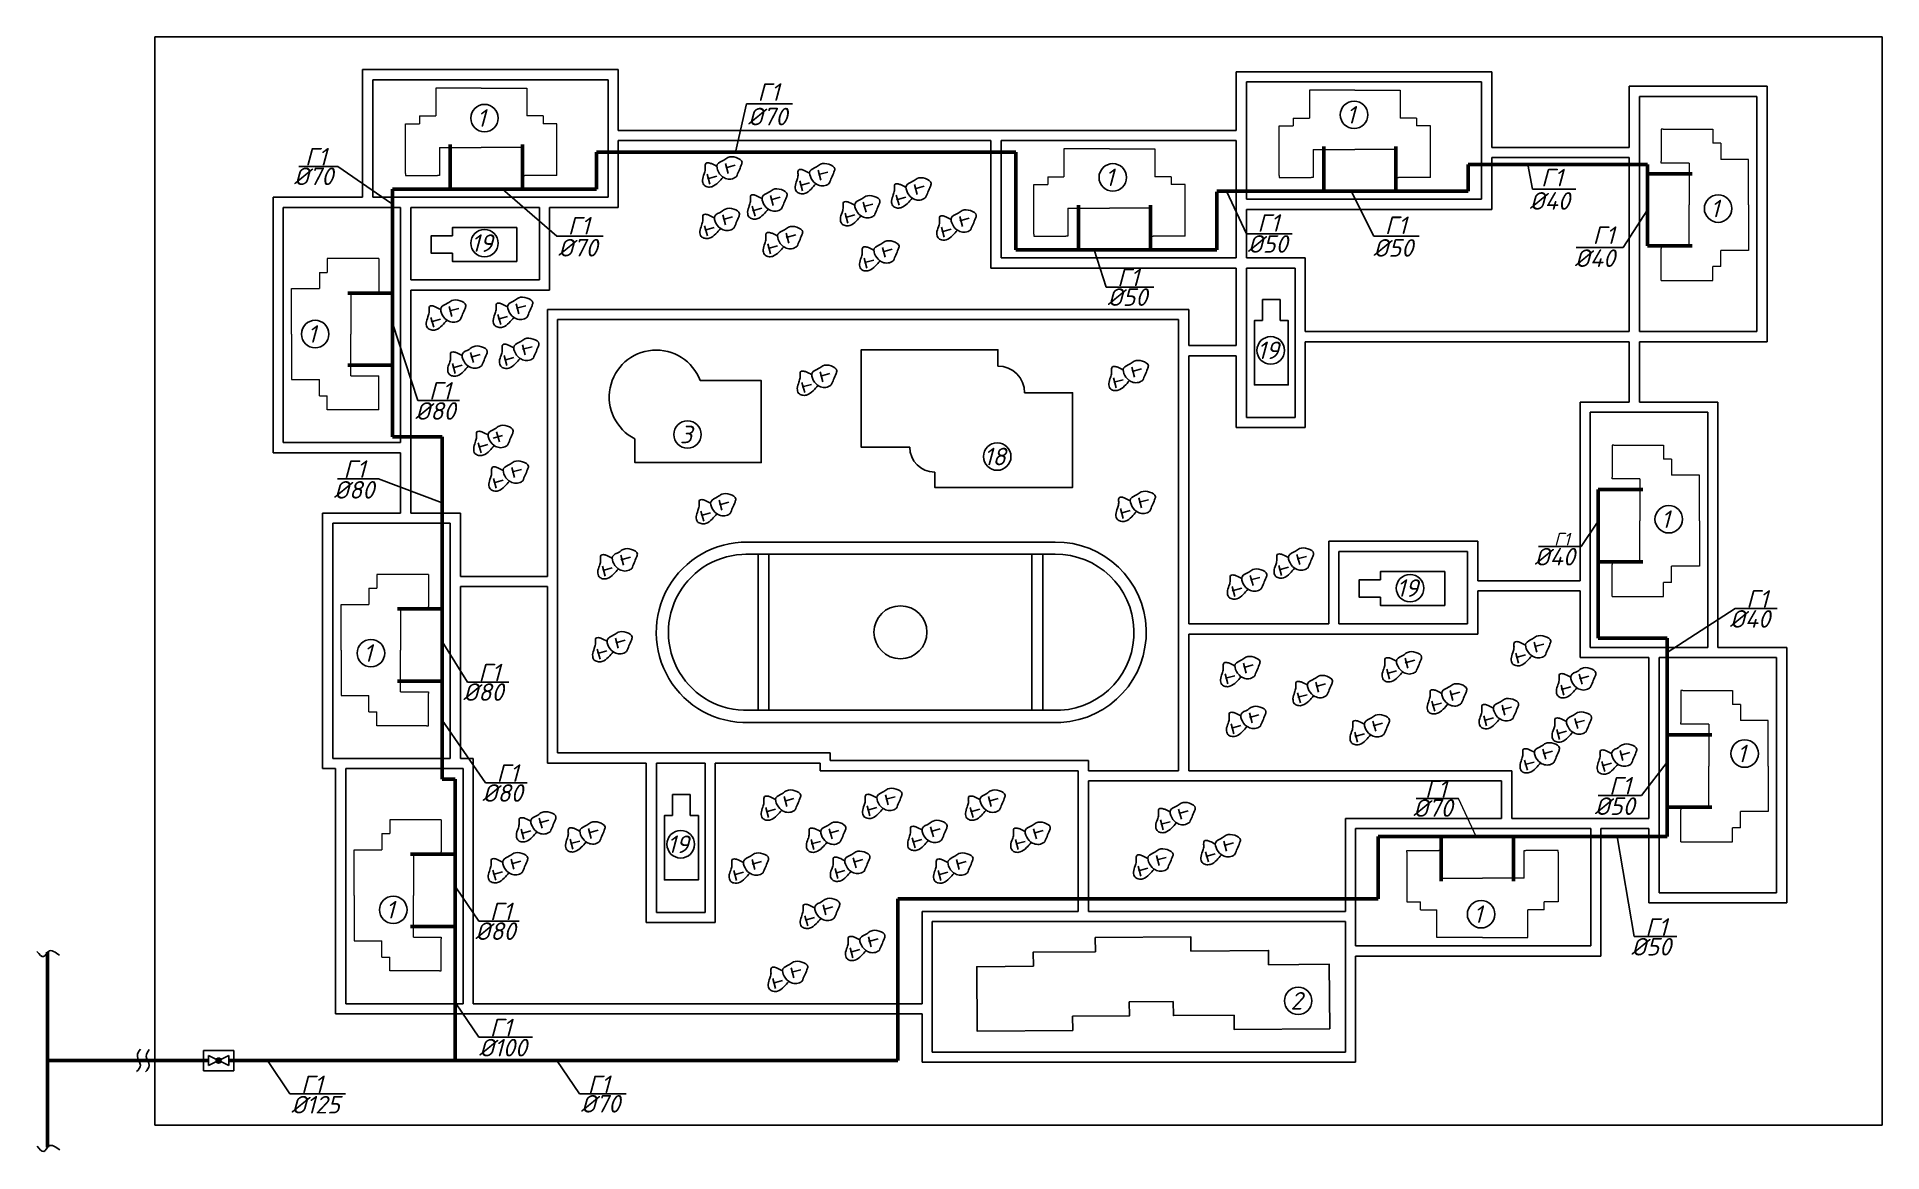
# Model space of a CAD drawing. Header units: millimetres. Extents: x -710977 to 10671, y -929782 to 89628.
# Drawn here: x 2434.7 to 2750.1, y 4158.4 to 4349.1 of the extents above; entities that cross this region are included whole.
import ezdxf

# ---------------------------------------------------------------- set-up
doc = ezdxf.new("R2010")
doc.units = ezdxf.units.MM
doc.header["$LTSCALE"] = 0.4
for name, color, linetype, lineweight in [('2', 5, 'Continuous', 50), ('5', 7, 'Continuous', 25), ('газ', 7, 'Continuous', 40), ('построение', 7, 'Continuous', 30)]:
    doc.layers.add(name, color=color, linetype=linetype, lineweight=lineweight)
doc.layers.add('план', color=7, linetype='Continuous')
doc.styles.add('Курсив', font='isocpeui.ttf')
doc.styles.add('текстовый', font='isocpeui.ttf', dxfattribs={"height": 5})

msp = doc.modelspace()

# ---------------------------------------------------------------- texts
at = {"layer": '5', "color": 0, "style": 'текстовый'}
for s, p in [('1', (2509.942, 4333.699)), ('1', (2658.548, 4334.247)), ('1', (2617.318, 4323.566)), ('1', (2720.775, 4318.225)), ('19', (2508.939, 4312.314)), ('1', (2480.988, 4296.786)), ('19', (2643.303, 4293.99)), ('3', (2544.637, 4279.602)), ('18', (2596.566, 4275.833)), ('1', (2712.335, 4265.122)), ('19', (2667.117, 4253.343)), ('1', (2490.532, 4242.232)), ('1', (2725.315, 4225.065)), ('19', (2542.466, 4209.553)), ('1', (2494.349, 4198.36)), ('1', (2680.267, 4197.597)), ('2', (2649, 4182.792))]:
    msp.add_text(s, height=3, dxfattribs=at).set_placement(p)
at = {"layer": 'газ', "color": 0, "lineweight": 25, "ltscale": 0.08}
for s, height, style, p in [('Г1', 3, 'текстовый', (2557.914, 4338.133)), ('%%C70', 3, 'текстовый', (2556.246, 4333.947)), ('Г1', 3, 'текстовый', (2480.559, 4327.081)), ('%%C70', 3, 'текстовый', (2478.645, 4323.728)), ('Г1', 3, 'текстовый', (2691.822, 4323.516)), ('%%C40', 3, 'текстовый', (2689.84, 4319.524)), ('Г1', 3, 'текстовый', (2525.491, 4315.281)), ('Г1', 3, 'текстовый', (2643.34, 4315.755)), ('Г1', 3, 'текстовый', (2665.126, 4315.362)), ('%%C70', 3, 'текстовый', (2523.822, 4311.52)), ('%%C50', 3, 'текстовый', (2641.672, 4312.17)), ('%%C50', 3, 'текстовый', (2663.14, 4311.493)), ('Г1', 3, 'текстовый', (2700.644, 4313.663)), ('%%C40', 3, 'текстовый', (2697.571, 4309.74)), ('Г1', 3, 'текстовый', (2619.375, 4306.443)), ('%%C50', 3, 'текстовый', (2617.706, 4303.083)), ('Г1', 3, 'текстовый', (2501.752, 4287.058)), ('%%C80', 3, 'текстовый', (2499.378, 4283.614)), ('Г1', 3, 'текстовый', (2487.147, 4273.67)), ('%%C80', 3, 'текстовый', (2485.491, 4270.134)), ('Г1', 2.1729, 'Курсив', (2694.052, 4262.113)), ('%%C40', 3, 'текстовый', (2690.705, 4258.703)), ('Г1', 3, 'текстовый', (2726.886, 4251.489)), ('%%C40', 3, 'текстовый', (2724.063, 4248.071)), ('Г1', 3, 'текстовый', (2510.211, 4238.904)), ('%%C80', 3, 'текстовый', (2507.581, 4235.566)), ('Г1', 3, 'текстовый', (2513.308, 4221.712)), ('%%C80', 3, 'текстовый', (2510.865, 4218.314)), ('Г1', 3, 'текстовый', (2671.966, 4219.005)), ('Г1', 3, 'текстовый', (2703.449, 4219.544)), ('%%C70', 3, 'текстовый', (2669.952, 4215.741)), ('%%C50', 3, 'текстовый', (2700.985, 4216.065)), ('Г1', 3, 'текстовый', (2512.16, 4198.059)), ('%%C80', 3, 'текстовый', (2509.641, 4194.693)), ('Г1', 3, 'текстовый', (2709.637, 4195.409)), ('%%C50', 3, 'текстовый', (2707.217, 4192.03)), ('Г1', 3, 'текстовый', (2512.16, 4178.218)), ('%%C100', 3, 'текстовый', (2510.29, 4174.782)), ('Г1', 3, 'текстовый', (2479.876, 4168.51)), ('Г1', 3, 'текстовый', (2528.895, 4168.51)), ('%%C125', 3, 'текстовый', (2478.208, 4165.03)), ('%%C70', 3, 'текстовый', (2527.69, 4165.184))]:
    msp.add_text(s, height=height, dxfattribs=dict(at, style=style)).set_placement(p)

# ---------------------------------------------------------------- hatches: boundary and pattern name
h = msp.add_hatch(color=0)
edge = h.paths.add_edge_path()
edge.add_arc((2465.805, 4174.073), 0.435, 0, 360)

# ---------------------------------------------------------------- linework, layer by layer
at = {"color": 0, "linetype": 'ByBlock'}
for p, q in [((2454.917, 4349.064), (2750.115, 4349.064)), ((2454.917, 4163.02), (2454.917, 4349.064)), ((2750.115, 4349.064), (2750.115, 4163.02)), ((2750.115, 4163.02), (2454.917, 4163.02))]:
    msp.add_line(p, q, dxfattribs=at)
at = {"color": 0}
for p, q in [((2463.197, 4175.812), (2463.197, 4172.335)), ((2468.412, 4175.812), (2463.197, 4175.812)), ((2468.412, 4172.335), (2468.412, 4175.812)), ((2463.197, 4172.335), (2468.412, 4172.335)), ((2464.066, 4174.943), (2467.543, 4173.204)), ((2464.066, 4173.204), (2467.543, 4174.943)), ((2464.066, 4174.943), (2464.066, 4173.204)), ((2465.805, 4174.073), (2465.805, 4174.508)), ((2465.805, 4174.073), (2465.805, 4173.639)), ((2467.543, 4173.204), (2467.543, 4174.943))]:
    msp.add_line(p, q, dxfattribs=at)
at = {"color": 0, "ltscale": 0.5}
for centre in [(2511.255, 4335.185), (2659.861, 4335.734), (2618.631, 4325.052), (2722.088, 4319.711), (2511.255, 4313.8), (2482.301, 4298.273), (2645.618, 4295.477), (2545.95, 4281.088), (2598.882, 4277.32), (2713.648, 4266.609), (2669.433, 4254.829), (2491.845, 4243.719), (2726.628, 4226.552), (2544.781, 4211.04), (2495.662, 4199.847), (2681.58, 4199.084), (2650.313, 4184.278)]:
    msp.add_circle(centre, 2.347, dxfattribs=at)
at = {"color": 0}
msp.add_circle((2465.805, 4174.073), 0.435, dxfattribs=at)
at = {"layer": '2', "color": 0}
for p, q in [((2436.576, 4174.073), (2436.576, 4192.597)), ((2436.576, 4192.597), (2436.576, 4159.246)), ((2464.066, 4174.073), (2436.576, 4174.073)), ((2466.239, 4174.073), (2465.37, 4174.073)), ((2581.893, 4174.073), (2467.543, 4174.073))]:
    msp.add_line(p, q, dxfattribs=at)
at = {"layer": '5', "color": 0}
for points in [[(2438.608, 4192.088), (2436.733, 4192.742), (2435.896, 4191.851), (2434.75, 4192.74)], [(2451.798, 4172.176), (2452.438, 4173.271), (2451.926, 4174.838), (2452.45, 4176.034)], [(2453.292, 4172.126), (2453.932, 4173.221), (2453.421, 4174.788), (2453.945, 4175.984)], [(2438.654, 4158.79), (2436.779, 4159.444), (2435.942, 4158.553), (2434.796, 4159.442)]]:
    msp.add_spline(points, degree=3, dxfattribs=at)
at = {"layer": 'газ', "color": 0, "lineweight": 25, "ltscale": 0.08}
for p, q in [((2534.101, 4343.466), (2490.426, 4343.466)), ((2490.426, 4343.466), (2490.426, 4321.662)), ((2534.101, 4333.078), (2534.101, 4343.466)), ((2683.4, 4343.111), (2639.726, 4343.111)), ((2639.726, 4343.111), (2639.726, 4333.078)), ((2683.4, 4330.165), (2683.4, 4343.111)), ((2532.362, 4341.728), (2492.164, 4341.728)), ((2492.164, 4341.728), (2492.164, 4321.662)), ((2532.362, 4321.662), (2532.362, 4341.728)), ((2681.662, 4341.372), (2641.464, 4341.372)), ((2641.464, 4341.372), (2641.464, 4321.306)), ((2681.662, 4321.306), (2681.662, 4341.372)), ((2730.447, 4340.623), (2706.904, 4340.623)), ((2706.904, 4340.623), (2706.904, 4330.165)), ((2730.447, 4296.949), (2730.447, 4340.623)), ((2556.038, 4337.63), (2554.161, 4329.334)), ((2556.038, 4337.63), (2563.865, 4337.63)), ((2728.708, 4338.885), (2708.643, 4338.885)), ((2708.643, 4338.885), (2708.643, 4298.687)), ((2728.708, 4298.687), (2728.708, 4338.885)), ((2639.726, 4333.078), (2534.101, 4333.078)), ((2597.79, 4331.339), (2534.101, 4331.339)), ((2534.101, 4319.923), (2534.101, 4331.339)), ((2597.79, 4331.339), (2597.79, 4309.535)), ((2639.726, 4331.339), (2599.528, 4331.339)), ((2599.528, 4331.339), (2599.528, 4311.274)), ((2639.726, 4331.339), (2639.726, 4319.568)), ((2639.726, 4311.274), (2639.726, 4331.339)), ((2641.464, 4321.306), (2641.464, 4333.078)), ((2706.904, 4330.165), (2683.4, 4330.165)), ((2479.506, 4326.932), (2486.176, 4326.932)), ((2486.176, 4326.932), (2495.338, 4320.607)), ((2683.4, 4319.568), (2683.4, 4328.427)), ((2706.904, 4328.427), (2683.4, 4328.427)), ((2690.337, 4323.034), (2689.59, 4327.264)), ((2706.904, 4328.427), (2706.904, 4298.687)), ((2490.426, 4321.662), (2475.114, 4321.662)), ((2475.114, 4321.662), (2475.114, 4277.987)), ((2498.657, 4321.662), (2492.164, 4321.662)), ((2492.164, 4321.662), (2532.362, 4321.662)), ((2522.384, 4321.662), (2496.918, 4321.662)), ((2514.317, 4323.034), (2523.615, 4314.983)), ((2641.464, 4315.421), (2638.117, 4322.59)), ((2641.464, 4321.306), (2681.662, 4321.306)), ((2659.399, 4322.679), (2663.251, 4314.973)), ((2690.337, 4323.034), (2697.788, 4323.034)), ((2496.918, 4319.923), (2476.852, 4319.923)), ((2476.852, 4319.923), (2476.852, 4279.726)), ((2490.426, 4319.923), (2496.918, 4319.923)), ((2496.918, 4279.726), (2496.918, 4319.923)), ((2496.918, 4319.923), (2496.918, 4307.531)), ((2498.657, 4307.531), (2498.657, 4319.923)), ((2498.657, 4307.531), (2498.657, 4319.923)), ((2498.657, 4319.923), (2520.646, 4319.923)), ((2520.646, 4319.923), (2498.657, 4319.923)), ((2498.657, 4319.923), (2498.657, 4307.531)), ((2515.127, 4319.923), (2520.646, 4319.923)), ((2520.646, 4307.531), (2520.646, 4319.923)), ((2522.384, 4319.923), (2534.101, 4319.923)), ((2522.384, 4319.923), (2534.101, 4319.923)), ((2522.384, 4305.793), (2522.384, 4319.923)), ((2641.464, 4319.568), (2683.4, 4319.568)), ((2641.464, 4311.274), (2641.464, 4319.568)), ((2664.427, 4319.568), (2683.4, 4319.568)), ((2710.015, 4319.498), (2705.858, 4313.073)), ((2523.615, 4314.983), (2531.535, 4314.983)), ((2641.464, 4315.421), (2649.314, 4315.421)), ((2663.251, 4314.973), (2670.994, 4314.973)), ((2706.904, 4315.922), (2706.904, 4298.687)), ((2599.528, 4311.274), (2639.726, 4311.274)), ((2615.426, 4312.646), (2617.499, 4306.294)), ((2651.513, 4311.274), (2641.464, 4311.274)), ((2651.513, 4298.687), (2651.513, 4311.274)), ((2705.858, 4313.073), (2697.814, 4313.073)), ((2597.79, 4309.535), (2639.726, 4309.535)), ((2622.491, 4309.535), (2639.726, 4309.535)), ((2639.726, 4309.535), (2639.726, 4296.292)), ((2649.775, 4309.535), (2641.464, 4309.535)), ((2641.464, 4309.535), (2641.464, 4294.554)), ((2649.775, 4284.011), (2649.775, 4309.535)), ((2498.657, 4307.531), (2520.646, 4307.531)), ((2498.657, 4267.654), (2498.657, 4305.793)), ((2498.657, 4302.688), (2498.657, 4305.793)), ((2498.657, 4305.793), (2522.384, 4305.793)), ((2617.499, 4306.294), (2625.667, 4306.294)), ((2521.995, 4295.773), (2521.995, 4302.472)), ((2521.995, 4302.472), (2559.876, 4302.472)), ((2559.876, 4302.472), (2631.625, 4302.472)), ((2631.625, 4302.472), (2631.625, 4296.292)), ((2495.546, 4300.127), (2499.876, 4286.908)), ((2523.733, 4295.773), (2523.733, 4300.734)), ((2523.733, 4300.734), (2559.876, 4300.734)), ((2559.876, 4300.734), (2629.887, 4300.734)), ((2629.887, 4300.734), (2629.887, 4233.263)), ((2651.513, 4298.687), (2706.904, 4298.687)), ((2708.643, 4298.687), (2728.708, 4298.687)), ((2521.995, 4256.83), (2521.995, 4295.773)), ((2523.733, 4255.092), (2523.733, 4295.773)), ((2631.625, 4296.292), (2639.726, 4296.292)), ((2651.513, 4282.272), (2651.513, 4296.949)), ((2651.513, 4296.949), (2706.904, 4296.949)), ((2706.904, 4296.949), (2706.904, 4286.625)), ((2708.643, 4296.949), (2730.447, 4296.949)), ((2708.643, 4296.949), (2708.643, 4286.625)), ((2631.625, 4294.554), (2631.625, 4248.727)), ((2631.625, 4294.554), (2639.726, 4294.554)), ((2639.726, 4294.554), (2639.726, 4282.272)), ((2641.464, 4294.554), (2641.464, 4284.011)), ((2499.876, 4286.908), (2507.003, 4286.908)), ((2706.904, 4286.625), (2698.5, 4286.625)), ((2698.5, 4286.625), (2698.5, 4256.153)), ((2722.043, 4286.625), (2708.643, 4286.625)), ((2722.043, 4244.689), (2722.043, 4286.625)), ((2641.464, 4284.011), (2649.775, 4284.011)), ((2720.304, 4284.887), (2700.239, 4284.887)), ((2700.239, 4284.887), (2700.239, 4244.689)), ((2720.304, 4244.689), (2720.304, 4284.887)), ((2476.852, 4279.726), (2496.918, 4279.726)), ((2639.726, 4282.272), (2651.513, 4282.272)), ((2475.114, 4277.987), (2496.918, 4277.987)), ((2496.918, 4267.654), (2496.918, 4277.987)), ((2486.108, 4273.521), (2493.121, 4273.521)), ((2493.121, 4273.521), (2504.011, 4269.41)), ((2496.918, 4267.654), (2483.58, 4267.654)), ((2483.58, 4267.654), (2483.58, 4223.98)), ((2507.122, 4267.654), (2498.657, 4267.654)), ((2507.122, 4256.83), (2507.122, 4267.654)), ((2507.122, 4256.83), (2507.122, 4267.654)), ((2505.384, 4265.916), (2485.318, 4265.916)), ((2485.318, 4265.916), (2485.318, 4225.718)), ((2505.384, 4225.718), (2505.384, 4265.916)), ((2701.611, 4266.286), (2698.697, 4261.964)), ((2608.763, 4262.708), (2555.908, 4262.708)), ((2608.763, 4260.622), (2555.908, 4260.623)), ((2558.022, 4233.946), (2558.023, 4260.623)), ((2559.872, 4233.947), (2559.872, 4260.623)), ((2604.817, 4233.947), (2604.817, 4260.622)), ((2606.667, 4233.946), (2606.667, 4260.622)), ((2680.994, 4262.857), (2655.528, 4262.857)), ((2655.528, 4262.857), (2655.528, 4248.727)), ((2679.256, 4261.119), (2657.266, 4261.119)), ((2657.266, 4261.119), (2657.266, 4248.727)), ((2679.256, 4248.727), (2679.256, 4261.119)), ((2680.994, 4256.089), (2680.994, 4262.857)), ((2698.697, 4261.964), (2691.393, 4261.964)), ((2698.5, 4261.924), (2698.5, 4256.089)), ((2521.995, 4256.83), (2507.122, 4256.83)), ((2507.122, 4225.718), (2507.122, 4255.092)), ((2507.122, 4248.681), (2507.122, 4255.092)), ((2521.995, 4255.092), (2507.122, 4255.092)), ((2521.995, 4224.914), (2521.995, 4255.092)), ((2523.733, 4226.652), (2523.733, 4255.092)), ((2680.994, 4256.089), (2698.5, 4256.089)), ((2680.994, 4246.988), (2680.994, 4254.351)), ((2680.994, 4254.351), (2698.5, 4254.351)), ((2698.5, 4254.351), (2698.5, 4242.951)), ((2698.5, 4254.351), (2698.5, 4242.951)), ((2713.382, 4243.816), (2725.01, 4251.34)), ((2725.01, 4251.34), (2732.159, 4251.34)), ((2655.528, 4248.727), (2631.625, 4248.727)), ((2657.266, 4248.727), (2679.256, 4248.727)), ((2504.011, 4245.686), (2508.335, 4238.754)), ((2631.625, 4246.988), (2631.625, 4233.263)), ((2655.528, 4246.988), (2631.625, 4246.988)), ((2655.528, 4246.988), (2680.994, 4246.988)), ((2698.5, 4242.951), (2710.271, 4242.951)), ((2700.239, 4244.689), (2720.304, 4244.689)), ((2720.304, 4244.689), (2710.271, 4244.689)), ((2710.271, 4242.951), (2710.271, 4215.474)), ((2732.076, 4242.951), (2712.01, 4242.951)), ((2712.01, 4242.951), (2712.01, 4202.753)), ((2712.01, 4242.951), (2722.043, 4242.951)), ((2733.814, 4244.689), (2722.043, 4244.689)), ((2732.076, 4202.753), (2732.076, 4242.951)), ((2733.814, 4201.014), (2733.814, 4244.689)), ((2508.335, 4238.754), (2515.408, 4238.754)), ((2504.011, 4232.282), (2511.432, 4221.563)), ((2555.654, 4233.945), (2609.71, 4233.964)), ((2629.887, 4233.263), (2629.887, 4223.608)), ((2631.625, 4233.263), (2631.625, 4223.608)), ((2555.655, 4231.86), (2609.769, 4231.878)), ((2570.343, 4226.652), (2523.733, 4226.652)), ((2550.677, 4226.652), (2540.629, 4226.652)), ((2570.343, 4225.346), (2570.343, 4226.652)), ((2483.58, 4223.98), (2485.793, 4223.98)), ((2485.318, 4225.718), (2505.384, 4225.718)), ((2505.384, 4225.718), (2485.793, 4225.718)), ((2485.793, 4223.98), (2485.793, 4182.043)), ((2487.532, 4223.98), (2507.122, 4223.98)), ((2507.597, 4223.98), (2487.532, 4223.98)), ((2487.532, 4223.98), (2487.532, 4183.782)), ((2509.336, 4225.718), (2507.122, 4225.718)), ((2507.597, 4183.782), (2507.597, 4223.98)), ((2509.336, 4183.782), (2509.336, 4225.718)), ((2509.336, 4206.744), (2509.336, 4225.718)), ((2538.89, 4224.914), (2521.995, 4224.914)), ((2538.89, 4224.914), (2538.89, 4197.651)), ((2548.939, 4224.914), (2540.629, 4224.914)), ((2548.939, 4224.914), (2540.629, 4224.914)), ((2540.629, 4224.914), (2540.629, 4209.933)), ((2548.939, 4199.389), (2548.939, 4224.914)), ((2568.605, 4224.914), (2550.677, 4224.914)), ((2550.677, 4197.651), (2550.677, 4224.914)), ((2568.605, 4223.608), (2568.605, 4224.914)), ((2612.732, 4223.608), (2568.605, 4223.608)), ((2614.47, 4225.346), (2570.343, 4225.346)), ((2612.732, 4223.608), (2612.732, 4199.56)), ((2614.47, 4225.346), (2614.47, 4223.608)), ((2629.887, 4223.608), (2614.47, 4223.608)), ((2686.832, 4223.608), (2631.625, 4223.608)), ((2686.832, 4223.608), (2686.832, 4215.474)), ((2713.382, 4225.107), (2708.97, 4219.394)), ((2511.432, 4221.563), (2518.563, 4221.563)), ((2685.094, 4221.869), (2614.47, 4221.869)), ((2614.47, 4221.869), (2614.47, 4199.56)), ((2685.094, 4221.869), (2685.094, 4215.474)), ((2710.271, 4219.988), (2710.271, 4215.474)), ((2677.712, 4218.856), (2670.498, 4218.856)), ((2708.97, 4219.394), (2701.597, 4219.394)), ((2658.393, 4215.474), (2658.393, 4199.56)), ((2677.367, 4215.474), (2658.393, 4215.474)), ((2660.132, 4213.736), (2660.132, 4193.67)), ((2700.33, 4213.736), (2660.132, 4213.736)), ((2685.094, 4215.474), (2677.367, 4215.474)), ((2710.271, 4215.474), (2686.832, 4215.474)), ((2700.33, 4193.67), (2700.33, 4213.736)), ((2702.068, 4191.932), (2702.068, 4213.736)), ((2710.271, 4213.736), (2702.068, 4213.736)), ((2710.271, 4213.736), (2710.271, 4201.014)), ((2710.271, 4213.736), (2710.271, 4201.014)), ((2704.808, 4212.363), (2707.761, 4195.26)), ((2538.89, 4209.933), (2538.89, 4197.651)), ((2540.629, 4209.933), (2540.629, 4199.389)), ((2506.432, 4203.623), (2510.284, 4197.91)), ((2710.271, 4201.014), (2733.814, 4201.014)), ((2712.01, 4202.753), (2732.076, 4202.753)), ((2510.284, 4197.91), (2517.173, 4197.91)), ((2538.89, 4197.651), (2550.677, 4197.651)), ((2540.629, 4199.389), (2548.939, 4199.389)), ((2612.732, 4199.56), (2586.031, 4199.56)), ((2586.031, 4199.56), (2586.031, 4183.782)), ((2658.393, 4197.822), (2587.769, 4197.822)), ((2587.769, 4197.822), (2587.769, 4175.513)), ((2658.393, 4199.56), (2614.47, 4199.56)), ((2658.393, 4197.822), (2658.393, 4191.932)), ((2658.393, 4175.513), (2658.393, 4197.822)), ((2660.132, 4193.67), (2660.132, 4199.56)), ((2707.761, 4195.26), (2715.046, 4195.26)), ((2660.132, 4193.67), (2700.33, 4193.67)), ((2660.132, 4191.932), (2702.068, 4191.932)), ((2660.132, 4173.775), (2660.132, 4191.932)), ((2485.793, 4182.043), (2586.031, 4182.043)), ((2487.532, 4183.782), (2507.597, 4183.782)), ((2506.432, 4183.782), (2510.284, 4178.069)), ((2509.336, 4183.782), (2586.031, 4183.782)), ((2586.031, 4182.043), (2586.031, 4173.775)), ((2510.284, 4178.069), (2519.436, 4178.069)), ((2587.769, 4175.513), (2658.393, 4175.513)), ((2658.393, 4175.513), (2587.769, 4175.513)), ((2474.148, 4174.073), (2478, 4168.36)), ((2523.63, 4174.073), (2527.482, 4168.36)), ((2660.132, 4173.775), (2586.031, 4173.775)), ((2478, 4168.36), (2487.515, 4168.36)), ((2527.482, 4168.36), (2535.472, 4168.36))]:
    msp.add_line(p, q, dxfattribs=at)
at = {"layer": 'газ', "color": 0, "lineweight": 50, "ltscale": 0.08}
for p, q in [((2505.383, 4330.671), (2505.383, 4324.347)), ((2505.383, 4330.671), (2505.383, 4323.034)), ((2517.72, 4330.671), (2517.72, 4324.347)), ((2517.72, 4330.671), (2517.72, 4323.034)), ((2654.683, 4330.315), (2654.683, 4322.679)), ((2654.683, 4330.315), (2654.683, 4322.679)), ((2667.02, 4330.315), (2667.02, 4322.679)), ((2667.02, 4330.315), (2667.02, 4322.679)), ((2530.415, 4323.034), (2530.415, 4329.334)), ((2530.415, 4329.334), (2602.062, 4329.334)), ((2602.062, 4329.334), (2602.062, 4312.646)), ((2679.395, 4322.679), (2679.395, 4327.264)), ((2679.395, 4327.264), (2710.015, 4327.264)), ((2710.015, 4327.264), (2710.015, 4313.329)), ((2717.651, 4325.666), (2710.015, 4325.666)), ((2710.015, 4313.329), (2710.015, 4325.666)), ((2495.546, 4280.686), (2495.546, 4323.034)), ((2495.546, 4323.034), (2530.415, 4323.034)), ((2517.72, 4323.034), (2505.383, 4323.034)), ((2636.42, 4322.679), (2679.395, 4322.679)), ((2636.42, 4312.646), (2636.42, 4322.59)), ((2667.02, 4322.679), (2654.683, 4322.679)), ((2612.747, 4320.282), (2612.747, 4313.236)), ((2612.747, 4320.282), (2612.747, 4312.646)), ((2625.083, 4320.282), (2625.083, 4313.236)), ((2625.083, 4320.282), (2625.083, 4312.646)), ((2602.062, 4312.646), (2636.42, 4312.646)), ((2625.083, 4312.646), (2612.747, 4312.646)), ((2717.651, 4313.329), (2710.015, 4313.329)), ((2487.91, 4305.281), (2495.338, 4305.281)), ((2487.91, 4305.281), (2495.546, 4305.281)), ((2495.546, 4305.281), (2495.546, 4292.945)), ((2487.91, 4292.945), (2495.338, 4292.945)), ((2487.91, 4292.945), (2495.546, 4292.945)), ((2504.011, 4280.686), (2495.546, 4280.686)), ((2504.011, 4222.176), (2504.011, 4280.686)), ((2701.611, 4246.294), (2701.611, 4271.668)), ((2709.247, 4271.668), (2701.611, 4271.668)), ((2701.611, 4259.331), (2701.611, 4271.668)), ((2709.247, 4271.668), (2702.549, 4271.668)), ((2709.247, 4259.331), (2701.611, 4259.331)), ((2709.247, 4259.331), (2702.549, 4259.331)), ((2496.375, 4251.273), (2504.011, 4251.273)), ((2504.011, 4251.273), (2504.011, 4238.937)), ((2713.382, 4246.294), (2701.611, 4246.294)), ((2713.382, 4212.363), (2713.382, 4246.294)), ((2496.375, 4238.937), (2504.011, 4238.937)), ((2721.018, 4229.732), (2713.382, 4229.732)), ((2713.382, 4217.395), (2713.382, 4229.732)), ((2721.018, 4229.732), (2714.16, 4229.732)), ((2506.225, 4222.176), (2504.011, 4222.176)), ((2506.225, 4222.176), (2506.225, 4174.073)), ((2721.018, 4217.395), (2713.382, 4217.395)), ((2663.996, 4201.736), (2663.996, 4212.363)), ((2663.996, 4212.363), (2713.382, 4212.363)), ((2674.774, 4204.727), (2674.774, 4212.363)), ((2674.774, 4212.363), (2687.111, 4212.363)), ((2674.774, 4204.727), (2674.774, 4210.983)), ((2687.111, 4204.727), (2687.111, 4212.363)), ((2687.111, 4204.727), (2687.111, 4210.983)), ((2498.589, 4209.337), (2506.225, 4209.337)), ((2506.225, 4209.337), (2506.225, 4197.001)), ((2581.893, 4174.073), (2581.893, 4201.736)), ((2581.893, 4201.736), (2663.996, 4201.736)), ((2498.589, 4197.001), (2506.225, 4197.001))]:
    msp.add_line(p, q, dxfattribs=at)
at = {"layer": 'газ', "color": 0, "lineweight": 70, "ltscale": 0.08}
msp.add_line((2466.239, 4174.073), (2465.37, 4174.073), dxfattribs=at)
at = {"layer": 'газ', "color": 0, "lineweight": 25, "ltscale": 0.08}
for points in [[(2505.754, 4315.074), (2502.151, 4315.074), (2502.151, 4312.082), (2505.754, 4312.082)], [(2505.754, 4312.082), (2505.754, 4310.68), (2516.748, 4310.68), (2516.748, 4316.476), (2505.754, 4316.476), (2505.754, 4315.074)], [(2644.238, 4300.569), (2644.238, 4304.171), (2647.23, 4304.171), (2647.23, 4300.569)], [(2647.23, 4300.569), (2648.632, 4300.569), (2648.632, 4289.574), (2642.836, 4289.574), (2642.836, 4300.569), (2644.238, 4300.569)], [(2583.924, 4278.93), (2575.648, 4278.93), (2575.648, 4295.588), (2598.99, 4295.588), (2598.99, 4292.803)], [(2536.953, 4280.35), (2536.953, 4276.282), (2558.562, 4276.282), (2558.562, 4290.304), (2548.114, 4290.304)], [(2588.189, 4274.665), (2588.189, 4272.064), (2611.747, 4272.064), (2611.747, 4288.233), (2603.56, 4288.233)], [(2664.363, 4253.278), (2664.363, 4251.875), (2675.358, 4251.875), (2675.358, 4257.672), (2664.363, 4257.672), (2664.363, 4256.269)], [(2664.363, 4256.269), (2660.761, 4256.269), (2660.761, 4253.278), (2664.363, 4253.278)], [(2543.403, 4215.948), (2543.403, 4219.55), (2546.394, 4219.55), (2546.394, 4215.948)], [(2546.394, 4215.948), (2547.797, 4215.948), (2547.797, 4204.953), (2542, 4204.953), (2542, 4215.948), (2543.403, 4215.948)], [(2631.989, 4192.802), (2631.972, 4195.21), (2615.638, 4195.096), (2615.655, 4192.688)], [(2615.655, 4192.688), (2605.05, 4192.614), (2605.067, 4190.184)], [(2645.261, 4190.465), (2645.245, 4192.895), (2631.989, 4192.802)], [(2605.067, 4190.184), (2595.369, 4190.117), (2595.446, 4179.101), (2611.78, 4179.215), (2611.763, 4181.644)], [(2639.351, 4181.837), (2639.368, 4179.408), (2655.702, 4179.522), (2655.625, 4190.538), (2645.261, 4190.465)], [(2611.763, 4181.644), (2621.461, 4181.712), (2621.445, 4184.12)], [(2621.445, 4184.12), (2628.971, 4184.173)], [(2628.971, 4184.173), (2628.987, 4181.765), (2639.351, 4181.837)]]:
    msp.add_lwpolyline(points, dxfattribs=at)
msp.add_circle((2582.34, 4247.288), 4.526, dxfattribs=at)
for centre, radius, start, end in [((2540.595, 4287.501), 8.025, 20.44993, 243.00961), ((2598.99, 4288.233), 4.57, 0, 90), ((2588.189, 4278.93), 4.265, 180, 270), ((2556.022, 4247.282), 15.427, 89.54454, 271.50542), ((2556.022, 4247.282), 13.341, 89.51026, 271.61738), ((2608.921, 4247.282), 15.427, 273.14856, 90.63208), ((2608.921, 4247.282), 13.341, 273.38899, 90.67974), ((2608.921, 4247.282), 15.427, 266.88587, 266.89003)]:
    msp.add_arc(centre, radius, start, end, dxfattribs=at)
at = {"layer": 'план', "color": 0}
for p, q in [((2552.42, 4327.438), (2552.892, 4325.728)), ((2554.067, 4327.119), (2552.468, 4326.677)), ((2549.302, 4325.589), (2549.775, 4323.879)), ((2550.949, 4325.27), (2549.35, 4324.828)), ((2565.154, 4324.437), (2565.627, 4322.727)), ((2566.801, 4324.119), (2565.202, 4323.676)), ((2568.272, 4326.286), (2568.745, 4324.576)), ((2569.919, 4325.967), (2568.32, 4325.525)), ((2584.746, 4323.848), (2585.219, 4322.138)), ((2560.139, 4321.958), (2560.611, 4320.248)), ((2561.786, 4321.639), (2560.187, 4321.197)), ((2575.991, 4320.806), (2576.464, 4319.096)), ((2581.628, 4321.999), (2582.101, 4320.289)), ((2583.275, 4321.681), (2581.676, 4321.238)), ((2586.393, 4323.529), (2584.794, 4323.087)), ((2551.989, 4318.633), (2552.461, 4316.923)), ((2553.636, 4318.314), (2552.037, 4317.872)), ((2557.021, 4320.109), (2557.494, 4318.399)), ((2558.668, 4319.791), (2557.069, 4319.348)), ((2572.873, 4318.957), (2573.346, 4317.248)), ((2574.52, 4318.639), (2572.921, 4318.196)), ((2577.638, 4320.487), (2576.039, 4320.045)), ((2592.465, 4318.368), (2592.938, 4316.658)), ((2594.112, 4318.05), (2592.513, 4317.607)), ((2548.871, 4316.784), (2549.344, 4315.074)), ((2550.518, 4316.465), (2548.919, 4316.023)), ((2562.787, 4315.529), (2563.26, 4313.819)), ((2564.435, 4315.211), (2562.835, 4314.768)), ((2589.347, 4316.52), (2589.82, 4314.81)), ((2590.994, 4316.201), (2589.395, 4315.759)), ((2559.67, 4313.681), (2560.142, 4311.971)), ((2561.317, 4313.362), (2559.718, 4312.92)), ((2576.144, 4311.243), (2576.617, 4309.533)), ((2579.262, 4313.091), (2579.734, 4311.382)), ((2580.909, 4312.773), (2579.31, 4312.33)), ((2577.791, 4310.924), (2576.192, 4310.482)), ((2505.217, 4302.974), (2505.69, 4301.264)), ((2506.864, 4302.656), (2505.265, 4302.213)), ((2513.544, 4301.587), (2514.017, 4299.878)), ((2516.662, 4303.436), (2517.135, 4301.726)), ((2518.309, 4303.118), (2516.71, 4302.675)), ((2502.099, 4301.125), (2502.572, 4299.416)), ((2503.746, 4300.807), (2502.147, 4300.365)), ((2515.191, 4301.269), (2513.592, 4300.826)), ((2517.721, 4296.427), (2518.194, 4294.717)), ((2519.369, 4296.108), (2517.769, 4295.666)), ((2505.764, 4293.25), (2506.237, 4291.54)), ((2507.411, 4292.931), (2505.812, 4292.489)), ((2508.882, 4295.099), (2509.355, 4293.389)), ((2510.529, 4294.78), (2508.93, 4294.338)), ((2514.603, 4294.578), (2515.076, 4292.868)), ((2516.251, 4294.26), (2514.651, 4293.817)), ((2621.868, 4292.633), (2622.341, 4290.924)), ((2623.515, 4292.315), (2621.916, 4291.872)), ((2565.512, 4289.979), (2565.984, 4288.269)), ((2567.159, 4289.66), (2565.56, 4289.218)), ((2568.63, 4291.827), (2569.102, 4290.118)), ((2570.277, 4291.509), (2568.678, 4291.067)), ((2618.75, 4290.785), (2619.223, 4289.075)), ((2620.397, 4290.466), (2618.798, 4290.024)), ((2510.194, 4279.683), (2510.667, 4277.974)), ((2514.348, 4280.898), (2512.749, 4280.456)), ((2513.312, 4281.532), (2513.785, 4279.822)), ((2511.841, 4279.365), (2510.242, 4278.922)), ((2512.787, 4273.603), (2513.26, 4271.894)), ((2514.435, 4273.285), (2512.835, 4272.842)), ((2515.905, 4275.452), (2516.378, 4273.742)), ((2517.552, 4275.133), (2515.953, 4274.691)), ((2623.078, 4270.268), (2623.551, 4268.558)), ((2548.24, 4268.013), (2548.712, 4266.303)), ((2549.887, 4267.694), (2548.288, 4267.252)), ((2551.357, 4269.862), (2551.83, 4268.152)), ((2553.005, 4269.543), (2551.405, 4269.101)), ((2619.96, 4268.419), (2620.433, 4266.709)), ((2621.607, 4268.101), (2620.008, 4267.658)), ((2624.725, 4269.949), (2623.126, 4269.507)), ((2531.412, 4258.602), (2531.884, 4256.892)), ((2533.059, 4258.283), (2531.46, 4257.841)), ((2534.53, 4260.451), (2535.002, 4258.741)), ((2536.177, 4260.132), (2534.578, 4259.69)), ((2646.992, 4258.726), (2647.464, 4257.016)), ((2648.639, 4258.407), (2647.04, 4257.965)), ((2650.109, 4260.575), (2650.582, 4258.865)), ((2651.757, 4260.256), (2650.157, 4259.814)), ((2639.012, 4255.139), (2639.485, 4253.429)), ((2640.66, 4254.82), (2639.061, 4254.378)), ((2642.13, 4256.987), (2642.603, 4255.277)), ((2643.778, 4256.669), (2642.178, 4256.226)), ((2533.65, 4246.272), (2534.123, 4244.563)), ((2535.298, 4245.954), (2533.698, 4245.511)), ((2690.641, 4245.589), (2691.114, 4243.879)), ((2692.288, 4245.27), (2690.689, 4244.828)), ((2530.533, 4244.424), (2531.005, 4242.714)), ((2532.18, 4244.105), (2530.581, 4243.663)), ((2640.954, 4242.028), (2641.427, 4240.318)), ((2642.601, 4241.709), (2641.002, 4241.267)), ((2668.58, 4242.84), (2669.053, 4241.13)), ((2670.227, 4242.521), (2668.628, 4242.079)), ((2687.523, 4243.74), (2687.996, 4242.03)), ((2689.17, 4243.421), (2687.571, 4242.979)), ((2637.836, 4240.179), (2638.309, 4238.47)), ((2639.484, 4239.861), (2637.884, 4239.418)), ((2653.345, 4238.781), (2653.818, 4237.071)), ((2665.462, 4240.991), (2665.935, 4239.281)), ((2667.109, 4240.672), (2665.51, 4240.23)), ((2698.36, 4240.109), (2698.833, 4238.399)), ((2700.007, 4239.79), (2698.408, 4239.348)), ((2650.227, 4236.932), (2650.7, 4235.222)), ((2651.874, 4236.613), (2650.275, 4236.171)), ((2654.992, 4238.462), (2653.393, 4238.02)), ((2673.181, 4235.511), (2673.654, 4233.801)), ((2676.299, 4237.36), (2676.772, 4235.65)), ((2677.946, 4237.041), (2676.347, 4236.599)), ((2695.242, 4238.26), (2695.715, 4236.55)), ((2696.889, 4237.941), (2695.29, 4237.499)), ((2641.97, 4233.504), (2642.443, 4231.794)), ((2643.617, 4233.185), (2642.018, 4232.743)), ((2674.828, 4235.193), (2673.229, 4234.75)), ((2682.038, 4232.983), (2682.511, 4231.273)), ((2683.686, 4232.664), (2682.087, 4232.222)), ((2685.156, 4234.832), (2685.629, 4233.122)), ((2686.804, 4234.513), (2685.204, 4234.071)), ((2697.627, 4232.541), (2698.1, 4230.832)), ((2699.275, 4232.223), (2697.675, 4231.78)), ((2638.852, 4231.655), (2639.325, 4229.945)), ((2640.499, 4231.336), (2638.9, 4230.894)), ((2659.978, 4230.234), (2660.45, 4228.525)), ((2661.625, 4229.916), (2660.026, 4229.474)), ((2663.095, 4232.083), (2663.568, 4230.373)), ((2664.743, 4231.765), (2663.143, 4231.322)), ((2694.509, 4230.693), (2694.982, 4228.983)), ((2696.157, 4230.374), (2694.557, 4229.932)), ((2692.143, 4227.279), (2692.616, 4225.569)), ((2693.79, 4226.96), (2692.191, 4226.518)), ((2705.346, 4227.062), (2705.819, 4225.352)), ((2706.994, 4226.743), (2705.394, 4226.301)), ((2689.025, 4225.43), (2689.498, 4223.72)), ((2690.672, 4225.111), (2689.073, 4224.669)), ((2702.228, 4225.213), (2702.701, 4223.503)), ((2703.876, 4224.894), (2702.276, 4224.452)), ((2559.337, 4217.342), (2559.81, 4215.632)), ((2560.984, 4217.023), (2559.385, 4216.581)), ((2562.455, 4219.191), (2562.928, 4217.481)), ((2564.102, 4218.872), (2562.503, 4218.43)), ((2576.651, 4217.645), (2577.124, 4215.936)), ((2578.298, 4217.327), (2576.699, 4216.885)), ((2579.769, 4219.494), (2580.242, 4217.784)), ((2581.416, 4219.176), (2579.817, 4218.733)), ((2594.269, 4217.342), (2594.742, 4215.632)), ((2595.916, 4217.023), (2594.317, 4216.581)), ((2597.387, 4219.191), (2597.86, 4217.481)), ((2599.034, 4218.872), (2597.435, 4218.43)), ((2629.889, 4217.067), (2630.362, 4215.357)), ((2631.536, 4216.748), (2629.937, 4216.306)), ((2517.498, 4213.636), (2517.971, 4211.926)), ((2519.146, 4213.317), (2517.547, 4212.875)), ((2520.616, 4215.484), (2521.089, 4213.775)), ((2522.264, 4215.166), (2520.664, 4214.723)), ((2529.016, 4213.768), (2529.489, 4212.058)), ((2530.663, 4213.449), (2529.064, 4213.007)), ((2570.174, 4213.711), (2570.647, 4212.001)), ((2571.821, 4213.392), (2570.222, 4212.95)), ((2587.488, 4214.014), (2587.961, 4212.305)), ((2589.135, 4213.696), (2587.536, 4213.253)), ((2605.106, 4213.711), (2605.579, 4212.001)), ((2606.753, 4213.392), (2605.154, 4212.95)), ((2626.771, 4215.218), (2627.244, 4213.508)), ((2628.419, 4214.899), (2626.819, 4214.457)), ((2525.898, 4211.919), (2526.371, 4210.209)), ((2527.545, 4211.6), (2525.946, 4211.158)), ((2567.056, 4211.862), (2567.529, 4210.152)), ((2568.703, 4211.543), (2567.104, 4211.101)), ((2584.37, 4212.166), (2584.843, 4210.456)), ((2586.017, 4211.847), (2584.418, 4211.405)), ((2601.988, 4211.862), (2602.461, 4210.152)), ((2603.635, 4211.543), (2602.036, 4211.101)), ((2637.608, 4211.587), (2638.081, 4209.877)), ((2639.255, 4211.268), (2637.656, 4210.826)), ((2515.812, 4208.491), (2516.285, 4206.781)), ((2517.459, 4208.172), (2515.86, 4207.73)), ((2556.97, 4208.434), (2557.443, 4206.724)), ((2558.617, 4208.115), (2557.018, 4207.673)), ((2574.284, 4208.738), (2574.757, 4207.028)), ((2575.932, 4208.419), (2574.332, 4207.977)), ((2591.902, 4208.434), (2592.375, 4206.724)), ((2593.55, 4208.115), (2591.951, 4207.673)), ((2622.973, 4207.283), (2623.446, 4205.573)), ((2626.091, 4209.132), (2626.564, 4207.422)), ((2627.738, 4208.813), (2626.139, 4208.371)), ((2634.49, 4209.738), (2634.963, 4208.028)), ((2636.137, 4209.42), (2634.538, 4208.977)), ((2512.694, 4206.642), (2513.167, 4204.932)), ((2514.342, 4206.323), (2512.742, 4205.881)), ((2553.852, 4206.585), (2554.325, 4204.875)), ((2555.5, 4206.267), (2553.9, 4205.824)), ((2571.167, 4206.889), (2571.639, 4205.179)), ((2572.814, 4206.57), (2571.215, 4206.128)), ((2588.785, 4206.585), (2589.257, 4204.875)), ((2590.432, 4206.267), (2588.833, 4205.824)), ((2624.62, 4206.965), (2623.021, 4206.522)), ((2569.137, 4200.682), (2569.61, 4198.972)), ((2566.02, 4198.833), (2566.492, 4197.123)), ((2567.667, 4198.515), (2566.068, 4198.072)), ((2570.785, 4200.363), (2569.186, 4199.921)), ((2576.856, 4195.202), (2577.329, 4193.492)), ((2578.504, 4194.883), (2576.904, 4194.441)), ((2573.739, 4193.353), (2574.211, 4191.644)), ((2575.386, 4193.035), (2573.787, 4192.592)), ((2560.535, 4188.077), (2561.008, 4186.367)), ((2563.653, 4189.925), (2564.126, 4188.215)), ((2565.3, 4189.607), (2563.701, 4189.164)), ((2562.182, 4187.758), (2560.583, 4187.316))]:
    msp.add_line(p, q, dxfattribs=at)
for points in [[(2552.019, 4325.111), (2551.203, 4324.195), (2550.097, 4323.456), (2549.316, 4323.437), (2548.733, 4323.767), (2548.505, 4324.59), (2548.781, 4325.652), (2548.975, 4326.402), (2548.975, 4327.133), (2549.053, 4327.434), (2549.452, 4327.544), (2550.031, 4327.394), (2550.961, 4326.927)], [(2554.306, 4325.177), (2555.128, 4327.12), (2555.262, 4327.639), (2554.273, 4328.432), (2552.848, 4328.446), (2552.148, 4327.991), (2551.028, 4327.241), (2551.232, 4326.011), (2552.25, 4324.975), (2553.128, 4324.747), (2554.061, 4325.005), (2554.306, 4325.177)], [(2570.158, 4324.026), (2570.98, 4325.968), (2571.114, 4326.487), (2570.126, 4327.28), (2568.7, 4327.294), (2568, 4326.839), (2566.88, 4326.089), (2567.084, 4324.859), (2568.103, 4323.823), (2568.98, 4323.595), (2569.913, 4323.853), (2570.158, 4324.026)], [(2567.871, 4323.959), (2567.056, 4323.043), (2565.949, 4322.304), (2565.168, 4322.285), (2564.585, 4322.616), (2564.358, 4323.438), (2564.633, 4324.5), (2564.828, 4325.25), (2564.828, 4325.982), (2564.906, 4326.282), (2565.304, 4326.392), (2565.884, 4326.242), (2566.813, 4325.775)], [(2584.345, 4321.521), (2583.53, 4320.605), (2582.424, 4319.867), (2581.642, 4319.847), (2581.059, 4320.178), (2580.832, 4321), (2581.107, 4322.062), (2581.302, 4322.812), (2581.302, 4323.544), (2581.38, 4323.844), (2581.778, 4323.954), (2582.358, 4323.804), (2583.287, 4323.337)], [(2586.633, 4321.588), (2587.454, 4323.53), (2587.589, 4324.049), (2586.6, 4324.842), (2585.174, 4324.856), (2584.475, 4324.401), (2583.354, 4323.652), (2583.558, 4322.421), (2584.577, 4321.385), (2585.454, 4321.157), (2586.387, 4321.415), (2586.633, 4321.588)], [(2559.738, 4319.631), (2558.922, 4318.715), (2557.816, 4317.976), (2557.035, 4317.957), (2556.452, 4318.288), (2556.224, 4319.11), (2556.5, 4320.172), (2556.694, 4320.922), (2556.694, 4321.654), (2556.772, 4321.954), (2557.171, 4322.064), (2557.75, 4321.914), (2558.679, 4321.447)], [(2562.025, 4319.698), (2562.846, 4321.64), (2562.981, 4322.159), (2561.992, 4322.952), (2560.567, 4322.966), (2559.867, 4322.511), (2558.747, 4321.761), (2558.951, 4320.531), (2559.969, 4319.495), (2560.847, 4319.267), (2561.78, 4319.525), (2562.025, 4319.698)], [(2575.59, 4318.479), (2574.775, 4317.563), (2573.668, 4316.825), (2572.887, 4316.805), (2572.304, 4317.136), (2572.077, 4317.958), (2572.352, 4319.021), (2572.547, 4319.771), (2572.547, 4320.502), (2572.625, 4320.802), (2573.023, 4320.912), (2573.603, 4320.762), (2574.532, 4320.295)], [(2577.877, 4318.546), (2578.699, 4320.488), (2578.833, 4321.007), (2577.845, 4321.8), (2576.419, 4321.814), (2575.719, 4321.359), (2574.599, 4320.61), (2574.803, 4319.379), (2575.822, 4318.343), (2576.699, 4318.115), (2577.632, 4318.373), (2577.877, 4318.546)], [(2551.588, 4316.305), (2550.772, 4315.39), (2549.666, 4314.651), (2548.885, 4314.632), (2548.302, 4314.962), (2548.074, 4315.785), (2548.35, 4316.847), (2548.544, 4317.597), (2548.544, 4318.328), (2548.622, 4318.629), (2549.021, 4318.739), (2549.6, 4318.588), (2550.529, 4318.122)], [(2553.875, 4316.372), (2554.696, 4318.314), (2554.831, 4318.833), (2553.842, 4319.627), (2552.417, 4319.64), (2551.717, 4319.185), (2550.597, 4318.436), (2550.801, 4317.206), (2551.819, 4316.169), (2552.697, 4315.942), (2553.63, 4316.2), (2553.875, 4316.372)], [(2592.064, 4316.041), (2591.249, 4315.125), (2590.142, 4314.387), (2589.361, 4314.367), (2588.778, 4314.698), (2588.551, 4315.521), (2588.826, 4316.583), (2589.021, 4317.333), (2589.021, 4318.064), (2589.099, 4318.364), (2589.497, 4318.474), (2590.077, 4318.324), (2591.006, 4317.857)], [(2594.352, 4316.108), (2595.173, 4318.05), (2595.308, 4318.569), (2594.319, 4319.362), (2592.893, 4319.376), (2592.193, 4318.921), (2591.073, 4318.172), (2591.277, 4316.942), (2592.296, 4315.905), (2593.173, 4315.677), (2594.106, 4315.935), (2594.352, 4316.108)], [(2562.387, 4313.202), (2561.571, 4312.287), (2560.465, 4311.548), (2559.684, 4311.528), (2559.101, 4311.859), (2558.873, 4312.682), (2559.149, 4313.744), (2559.343, 4314.494), (2559.343, 4315.225), (2559.421, 4315.525), (2559.819, 4315.635), (2560.399, 4315.485), (2561.328, 4315.018)], [(2564.674, 4313.269), (2565.495, 4315.211), (2565.63, 4315.73), (2564.641, 4316.523), (2563.216, 4316.537), (2562.516, 4316.082), (2561.395, 4315.333), (2561.6, 4314.103), (2562.618, 4313.066), (2563.496, 4312.838), (2564.429, 4313.096), (2564.674, 4313.269)], [(2581.148, 4310.831), (2581.969, 4312.773), (2582.104, 4313.292), (2581.115, 4314.085), (2579.69, 4314.099), (2578.99, 4313.644), (2577.87, 4312.895), (2578.074, 4311.665), (2579.092, 4310.628), (2579.97, 4310.401), (2580.903, 4310.659), (2581.148, 4310.831)], [(2578.861, 4310.764), (2578.045, 4309.849), (2576.939, 4309.11), (2576.158, 4309.091), (2575.575, 4309.421), (2575.347, 4310.244), (2575.623, 4311.306), (2575.817, 4312.056), (2575.817, 4312.787), (2575.895, 4313.087), (2576.293, 4313.198), (2576.873, 4313.047), (2577.802, 4312.58)], [(2504.816, 4300.647), (2504.001, 4299.731), (2502.894, 4298.993), (2502.113, 4298.973), (2501.53, 4299.304), (2501.303, 4300.127), (2501.578, 4301.189), (2501.773, 4301.939), (2501.773, 4302.67), (2501.851, 4302.97), (2502.249, 4303.08), (2502.829, 4302.93), (2503.758, 4302.463)], [(2507.103, 4300.714), (2507.925, 4302.656), (2508.059, 4303.175), (2507.071, 4303.968), (2505.645, 4303.982), (2504.945, 4303.527), (2503.825, 4302.778), (2504.029, 4301.547), (2505.048, 4300.511), (2505.925, 4300.283), (2506.858, 4300.541), (2507.103, 4300.714)], [(2516.261, 4301.109), (2515.446, 4300.193), (2514.339, 4299.455), (2513.558, 4299.435), (2512.975, 4299.766), (2512.748, 4300.588), (2513.023, 4301.651), (2513.218, 4302.401), (2513.218, 4303.132), (2513.295, 4303.432), (2513.694, 4303.542), (2514.274, 4303.392), (2515.203, 4302.925)], [(2518.548, 4301.176), (2519.37, 4303.118), (2519.504, 4303.637), (2518.516, 4304.43), (2517.09, 4304.444), (2516.39, 4303.989), (2515.27, 4303.24), (2515.474, 4302.009), (2516.493, 4300.973), (2517.37, 4300.745), (2518.303, 4301.003), (2518.548, 4301.176)], [(2510.768, 4292.838), (2511.59, 4294.781), (2511.724, 4295.3), (2510.736, 4296.093), (2509.31, 4296.107), (2508.61, 4295.652), (2507.49, 4294.902), (2507.694, 4293.672), (2508.712, 4292.636), (2509.59, 4292.408), (2510.523, 4292.666), (2510.768, 4292.838)], [(2517.321, 4294.1), (2516.505, 4293.184), (2515.399, 4292.445), (2514.618, 4292.426), (2514.035, 4292.757), (2513.807, 4293.579), (2514.083, 4294.641), (2514.277, 4295.391), (2514.277, 4296.123), (2514.355, 4296.423), (2514.753, 4296.533), (2515.333, 4296.383), (2516.262, 4295.916)], [(2519.608, 4294.167), (2520.429, 4296.109), (2520.564, 4296.628), (2519.575, 4297.421), (2518.15, 4297.435), (2517.45, 4296.98), (2516.329, 4296.231), (2516.534, 4295), (2517.552, 4293.964), (2518.429, 4293.736), (2519.362, 4293.994), (2519.608, 4294.167)], [(2508.481, 4292.772), (2507.666, 4291.856), (2506.559, 4291.117), (2505.778, 4291.098), (2505.195, 4291.428), (2504.968, 4292.251), (2505.243, 4293.313), (2505.438, 4294.063), (2505.437, 4294.795), (2505.515, 4295.095), (2505.914, 4295.205), (2506.493, 4295.055), (2507.423, 4294.588)], [(2570.516, 4289.567), (2571.337, 4291.509), (2571.472, 4292.028), (2570.483, 4292.821), (2569.058, 4292.835), (2568.358, 4292.38), (2567.238, 4291.631), (2567.442, 4290.401), (2568.46, 4289.364), (2569.338, 4289.137), (2570.271, 4289.395), (2570.516, 4289.567)], [(2621.467, 4290.306), (2620.652, 4289.391), (2619.546, 4288.652), (2618.765, 4288.633), (2618.181, 4288.963), (2617.954, 4289.786), (2618.229, 4290.848), (2618.424, 4291.598), (2618.424, 4292.329), (2618.502, 4292.629), (2618.9, 4292.74), (2619.48, 4292.589), (2620.409, 4292.122)], [(2623.755, 4290.373), (2624.576, 4292.315), (2624.711, 4292.834), (2623.722, 4293.627), (2622.296, 4293.641), (2621.597, 4293.186), (2620.476, 4292.437), (2620.681, 4291.207), (2621.699, 4290.17), (2622.576, 4289.943), (2623.509, 4290.201), (2623.755, 4290.373)], [(2568.229, 4289.5), (2567.413, 4288.585), (2566.307, 4287.846), (2565.526, 4287.827), (2564.943, 4288.157), (2564.715, 4288.98), (2564.991, 4290.042), (2565.185, 4290.792), (2565.185, 4291.523), (2565.263, 4291.823), (2565.661, 4291.934), (2566.241, 4291.783), (2567.17, 4291.317)], [(2515.199, 4279.272), (2516.02, 4281.214), (2516.155, 4281.733), (2515.166, 4282.526), (2513.74, 4282.54), (2513.041, 4282.085), (2511.92, 4281.336), (2512.124, 4280.105), (2513.143, 4279.069), (2514.02, 4278.841), (2514.953, 4279.099), (2515.199, 4279.272)], [(2512.911, 4279.205), (2512.096, 4278.289), (2510.99, 4277.551), (2510.208, 4277.531), (2509.625, 4277.862), (2509.398, 4278.684), (2509.673, 4279.746), (2509.868, 4280.496), (2509.868, 4281.228), (2509.946, 4281.528), (2510.344, 4281.638), (2510.924, 4281.488), (2511.853, 4281.021)], [(2517.792, 4273.192), (2518.613, 4275.134), (2518.748, 4275.653), (2517.759, 4276.446), (2516.334, 4276.46), (2515.634, 4276.005), (2514.513, 4275.256), (2514.718, 4274.025), (2515.736, 4272.989), (2516.613, 4272.761), (2517.546, 4273.019), (2517.792, 4273.192)], [(2515.505, 4273.125), (2514.689, 4272.209), (2513.583, 4271.471), (2512.802, 4271.451), (2512.219, 4271.782), (2511.991, 4272.604), (2512.267, 4273.666), (2512.461, 4274.416), (2512.461, 4275.148), (2512.539, 4275.448), (2512.937, 4275.558), (2513.517, 4275.408), (2514.446, 4274.941)], [(2553.244, 4267.601), (2554.065, 4269.543), (2554.2, 4270.062), (2553.211, 4270.855), (2551.786, 4270.869), (2551.086, 4270.414), (2549.966, 4269.665), (2550.17, 4268.435), (2551.188, 4267.398), (2552.066, 4267.171), (2552.999, 4267.429), (2553.244, 4267.601)], [(2622.677, 4267.941), (2621.862, 4267.025), (2620.756, 4266.287), (2619.974, 4266.267), (2619.391, 4266.598), (2619.164, 4267.42), (2619.439, 4268.482), (2619.634, 4269.232), (2619.634, 4269.964), (2619.712, 4270.264), (2620.11, 4270.374), (2620.69, 4270.224), (2621.619, 4269.757)], [(2624.965, 4268.008), (2625.786, 4269.95), (2625.921, 4270.469), (2624.932, 4271.262), (2623.506, 4271.276), (2622.807, 4270.821), (2621.686, 4270.072), (2621.89, 4268.841), (2622.909, 4267.805), (2623.786, 4267.577), (2624.719, 4267.835), (2624.965, 4268.008)], [(2550.957, 4267.534), (2550.141, 4266.619), (2549.035, 4265.88), (2548.254, 4265.861), (2547.671, 4266.191), (2547.443, 4267.014), (2547.719, 4268.076), (2547.913, 4268.826), (2547.913, 4269.557), (2547.991, 4269.858), (2548.389, 4269.968), (2548.969, 4269.817), (2549.898, 4269.351)], [(2536.416, 4258.19), (2537.237, 4260.133), (2537.372, 4260.652), (2536.383, 4261.445), (2534.958, 4261.459), (2534.258, 4261.004), (2533.138, 4260.254), (2533.342, 4259.024), (2534.36, 4257.988), (2535.238, 4257.76), (2536.171, 4258.018), (2536.416, 4258.19)], [(2649.709, 4258.248), (2648.893, 4257.332), (2647.787, 4256.593), (2647.006, 4256.574), (2646.423, 4256.904), (2646.195, 4257.727), (2646.471, 4258.789), (2646.665, 4259.539), (2646.665, 4260.27), (2646.743, 4260.571), (2647.141, 4260.681), (2647.721, 4260.531), (2648.65, 4260.064)], [(2651.996, 4258.314), (2652.817, 4260.257), (2652.952, 4260.776), (2651.963, 4261.569), (2650.538, 4261.583), (2649.838, 4261.127), (2648.718, 4260.378), (2648.922, 4259.148), (2649.94, 4258.112), (2650.818, 4257.884), (2651.751, 4258.142), (2651.996, 4258.314)], [(2534.129, 4258.124), (2533.313, 4257.208), (2532.207, 4256.469), (2531.426, 4256.45), (2530.843, 4256.781), (2530.615, 4257.603), (2530.891, 4258.665), (2531.085, 4259.415), (2531.085, 4260.147), (2531.163, 4260.447), (2531.561, 4260.557), (2532.141, 4260.407), (2533.07, 4259.94)], [(2644.017, 4254.727), (2644.838, 4256.669), (2644.973, 4257.188), (2643.984, 4257.981), (2642.559, 4257.995), (2641.859, 4257.54), (2640.738, 4256.791), (2640.943, 4255.561), (2641.961, 4254.524), (2642.839, 4254.296), (2643.772, 4254.554), (2644.017, 4254.727)], [(2641.73, 4254.66), (2640.914, 4253.744), (2639.808, 4253.006), (2639.027, 4252.986), (2638.444, 4253.317), (2638.216, 4254.14), (2638.492, 4255.202), (2638.686, 4255.952), (2638.686, 4256.683), (2638.764, 4256.983), (2639.162, 4257.093), (2639.742, 4256.943), (2640.671, 4256.476)], [(2533.25, 4243.945), (2532.434, 4243.03), (2531.328, 4242.291), (2530.547, 4242.272), (2529.964, 4242.602), (2529.736, 4243.425), (2530.012, 4244.487), (2530.206, 4245.237), (2530.206, 4245.968), (2530.284, 4246.268), (2530.682, 4246.379), (2531.262, 4246.228), (2532.191, 4245.761)], [(2535.537, 4244.012), (2536.358, 4245.954), (2536.493, 4246.473), (2535.504, 4247.266), (2534.079, 4247.28), (2533.379, 4246.825), (2532.259, 4246.076), (2532.463, 4244.846), (2533.481, 4243.809), (2534.359, 4243.582), (2535.292, 4243.84), (2535.537, 4244.012)], [(2690.24, 4243.261), (2689.425, 4242.346), (2688.318, 4241.607), (2687.537, 4241.588), (2686.954, 4241.918), (2686.727, 4242.741), (2687.002, 4243.803), (2687.197, 4244.553), (2687.197, 4245.284), (2687.275, 4245.585), (2687.673, 4245.695), (2688.253, 4245.544), (2689.182, 4245.078)], [(2692.527, 4243.328), (2693.349, 4245.27), (2693.483, 4245.789), (2692.495, 4246.583), (2691.069, 4246.596), (2690.369, 4246.141), (2689.249, 4245.392), (2689.453, 4244.162), (2690.472, 4243.125), (2691.349, 4242.898), (2692.282, 4243.156), (2692.527, 4243.328)], [(2640.554, 4239.701), (2639.738, 4238.785), (2638.632, 4238.047), (2637.851, 4238.027), (2637.268, 4238.358), (2637.04, 4239.18), (2637.316, 4240.242), (2637.51, 4240.992), (2637.51, 4241.724), (2637.588, 4242.024), (2637.986, 4242.134), (2638.566, 4241.984), (2639.495, 4241.517)], [(2642.841, 4239.768), (2643.662, 4241.71), (2643.797, 4242.229), (2642.808, 4243.022), (2641.383, 4243.036), (2640.683, 4242.581), (2639.562, 4241.832), (2639.767, 4240.601), (2640.785, 4239.565), (2641.662, 4239.337), (2642.595, 4239.595), (2642.841, 4239.768)], [(2668.179, 4240.513), (2667.364, 4239.597), (2666.257, 4238.858), (2665.476, 4238.839), (2664.893, 4239.17), (2664.666, 4239.992), (2664.941, 4241.054), (2665.136, 4241.804), (2665.136, 4242.536), (2665.214, 4242.836), (2665.612, 4242.946), (2666.192, 4242.796), (2667.121, 4242.329)], [(2670.466, 4240.579), (2671.288, 4242.522), (2671.422, 4243.041), (2670.434, 4243.834), (2669.008, 4243.848), (2668.308, 4243.393), (2667.188, 4242.643), (2667.392, 4241.413), (2668.411, 4240.377), (2669.288, 4240.149), (2670.221, 4240.407), (2670.466, 4240.579)], [(2652.944, 4236.454), (2652.129, 4235.538), (2651.023, 4234.799), (2650.242, 4234.78), (2649.658, 4235.11), (2649.431, 4235.933), (2649.706, 4236.995), (2649.901, 4237.745), (2649.901, 4238.476), (2649.979, 4238.777), (2650.377, 4238.887), (2650.957, 4238.737), (2651.886, 4238.27)], [(2655.232, 4236.52), (2656.053, 4238.463), (2656.188, 4238.982), (2655.199, 4239.775), (2653.773, 4239.789), (2653.074, 4239.333), (2651.953, 4238.584), (2652.158, 4237.354), (2653.176, 4236.318), (2654.053, 4236.09), (2654.986, 4236.348), (2655.232, 4236.52)], [(2678.185, 4235.1), (2679.007, 4237.042), (2679.141, 4237.561), (2678.153, 4238.354), (2676.727, 4238.368), (2676.027, 4237.913), (2674.907, 4237.164), (2675.111, 4235.933), (2676.13, 4234.897), (2677.007, 4234.669), (2677.94, 4234.927), (2678.185, 4235.1)], [(2697.959, 4237.782), (2697.144, 4236.866), (2696.037, 4236.127), (2695.256, 4236.108), (2694.673, 4236.438), (2694.446, 4237.261), (2694.721, 4238.323), (2694.916, 4239.073), (2694.916, 4239.804), (2694.993, 4240.105), (2695.392, 4240.215), (2695.972, 4240.065), (2696.901, 4239.598)], [(2700.246, 4237.848), (2701.068, 4239.791), (2701.202, 4240.309), (2700.214, 4241.103), (2698.788, 4241.116), (2698.088, 4240.661), (2696.968, 4239.912), (2697.172, 4238.682), (2698.191, 4237.645), (2699.068, 4237.418), (2700.001, 4237.676), (2700.246, 4237.848)], [(2675.898, 4235.033), (2675.083, 4234.117), (2673.976, 4233.379), (2673.195, 4233.359), (2672.612, 4233.69), (2672.385, 4234.512), (2672.66, 4235.574), (2672.855, 4236.324), (2672.855, 4237.056), (2672.933, 4237.356), (2673.331, 4237.466), (2673.911, 4237.316), (2674.84, 4236.849)], [(2687.043, 4232.571), (2687.864, 4234.514), (2687.999, 4235.033), (2687.01, 4235.826), (2685.585, 4235.84), (2684.885, 4235.384), (2683.764, 4234.635), (2683.969, 4233.405), (2684.987, 4232.369), (2685.865, 4232.141), (2686.798, 4232.399), (2687.043, 4232.571)], [(2641.569, 4231.177), (2640.754, 4230.261), (2639.647, 4229.522), (2638.866, 4229.503), (2638.283, 4229.834), (2638.056, 4230.656), (2638.331, 4231.718), (2638.526, 4232.468), (2638.526, 4233.2), (2638.603, 4233.5), (2639.002, 4233.61), (2639.582, 4233.46), (2640.511, 4232.993)], [(2643.856, 4231.243), (2644.678, 4233.186), (2644.812, 4233.705), (2643.824, 4234.498), (2642.398, 4234.512), (2641.698, 4234.057), (2640.578, 4233.307), (2640.782, 4232.077), (2641.801, 4231.041), (2642.678, 4230.813), (2643.611, 4231.071), (2643.856, 4231.243)], [(2664.982, 4229.823), (2665.803, 4231.765), (2665.938, 4232.284), (2664.949, 4233.077), (2663.524, 4233.091), (2662.824, 4232.636), (2661.703, 4231.887), (2661.908, 4230.656), (2662.926, 4229.62), (2663.804, 4229.392), (2664.737, 4229.65), (2664.982, 4229.823)], [(2684.756, 4232.505), (2683.94, 4231.589), (2682.834, 4230.85), (2682.053, 4230.831), (2681.47, 4231.161), (2681.242, 4231.984), (2681.518, 4233.046), (2681.712, 4233.796), (2681.712, 4234.527), (2681.79, 4234.828), (2682.188, 4234.938), (2682.768, 4234.788), (2683.697, 4234.321)], [(2697.227, 4230.214), (2696.411, 4229.299), (2695.305, 4228.56), (2694.524, 4228.541), (2693.941, 4228.871), (2693.713, 4229.694), (2693.989, 4230.756), (2694.183, 4231.506), (2694.183, 4232.237), (2694.261, 4232.537), (2694.659, 4232.648), (2695.239, 4232.497), (2696.168, 4232.03)], [(2699.514, 4230.281), (2700.335, 4232.223), (2700.47, 4232.742), (2699.481, 4233.535), (2698.056, 4233.549), (2697.356, 4233.094), (2696.235, 4232.345), (2696.44, 4231.115), (2697.458, 4230.078), (2698.335, 4229.851), (2699.268, 4230.109), (2699.514, 4230.281)], [(2662.695, 4229.756), (2661.879, 4228.84), (2660.773, 4228.102), (2659.992, 4228.082), (2659.409, 4228.413), (2659.181, 4229.235), (2659.457, 4230.298), (2659.651, 4231.048), (2659.651, 4231.779), (2659.729, 4232.079), (2660.127, 4232.189), (2660.707, 4232.039), (2661.636, 4231.572)], [(2691.742, 4224.952), (2690.927, 4224.036), (2689.82, 4223.297), (2689.039, 4223.278), (2688.456, 4223.609), (2688.229, 4224.431), (2688.504, 4225.493), (2688.699, 4226.243), (2688.699, 4226.975), (2688.776, 4227.275), (2689.175, 4227.385), (2689.755, 4227.235), (2690.684, 4226.768)], [(2694.029, 4225.018), (2694.851, 4226.961), (2694.985, 4227.48), (2693.997, 4228.273), (2692.571, 4228.287), (2691.871, 4227.832), (2690.751, 4227.082), (2690.955, 4225.852), (2691.974, 4224.816), (2692.851, 4224.588), (2693.784, 4224.846), (2694.029, 4225.018)], [(2704.946, 4224.734), (2704.13, 4223.819), (2703.024, 4223.08), (2702.243, 4223.061), (2701.66, 4223.391), (2701.432, 4224.214), (2701.708, 4225.276), (2701.902, 4226.026), (2701.902, 4226.757), (2701.98, 4227.058), (2702.378, 4227.168), (2702.958, 4227.017), (2703.887, 4226.551)], [(2707.233, 4224.801), (2708.054, 4226.743), (2708.189, 4227.262), (2707.2, 4228.055), (2705.775, 4228.069), (2705.075, 4227.614), (2703.954, 4226.865), (2704.159, 4225.635), (2705.177, 4224.598), (2706.054, 4224.371), (2706.987, 4224.629), (2707.233, 4224.801)], [(2564.341, 4216.93), (2565.163, 4218.873), (2565.297, 4219.392), (2564.309, 4220.185), (2562.883, 4220.199), (2562.183, 4219.743), (2561.063, 4218.994), (2561.267, 4217.764), (2562.285, 4216.728), (2563.163, 4216.5), (2564.096, 4216.758), (2564.341, 4216.93)], [(2579.368, 4217.167), (2578.553, 4216.251), (2577.446, 4215.513), (2576.665, 4215.493), (2576.082, 4215.824), (2575.855, 4216.646), (2576.13, 4217.709), (2576.325, 4218.459), (2576.325, 4219.19), (2576.403, 4219.49), (2576.801, 4219.6), (2577.381, 4219.45), (2578.31, 4218.983)], [(2581.655, 4217.234), (2582.477, 4219.176), (2582.611, 4219.695), (2581.623, 4220.488), (2580.197, 4220.502), (2579.497, 4220.047), (2578.377, 4219.298), (2578.581, 4218.067), (2579.6, 4217.031), (2580.477, 4216.803), (2581.41, 4217.061), (2581.655, 4217.234)], [(2599.273, 4216.93), (2600.095, 4218.873), (2600.229, 4219.392), (2599.241, 4220.185), (2597.815, 4220.199), (2597.115, 4219.743), (2595.995, 4218.994), (2596.199, 4217.764), (2597.218, 4216.728), (2598.095, 4216.5), (2599.028, 4216.758), (2599.273, 4216.93)], [(2522.503, 4213.224), (2523.324, 4215.166), (2523.459, 4215.685), (2522.47, 4216.478), (2521.045, 4216.492), (2520.345, 4216.037), (2519.224, 4215.288), (2519.429, 4214.058), (2520.447, 4213.021), (2521.325, 4212.794), (2522.258, 4213.052), (2522.503, 4213.224)], [(2562.054, 4216.864), (2561.239, 4215.948), (2560.132, 4215.209), (2559.351, 4215.19), (2558.768, 4215.52), (2558.541, 4216.343), (2558.816, 4217.405), (2559.011, 4218.155), (2559.01, 4218.886), (2559.088, 4219.187), (2559.487, 4219.297), (2560.066, 4219.147), (2560.996, 4218.68)], [(2596.986, 4216.864), (2596.171, 4215.948), (2595.064, 4215.209), (2594.283, 4215.19), (2593.7, 4215.52), (2593.473, 4216.343), (2593.748, 4217.405), (2593.943, 4218.155), (2593.943, 4218.886), (2594.021, 4219.187), (2594.419, 4219.297), (2594.999, 4219.147), (2595.928, 4218.68)], [(2629.489, 4214.74), (2628.673, 4213.824), (2627.567, 4213.085), (2626.786, 4213.066), (2626.203, 4213.396), (2625.975, 4214.219), (2626.251, 4215.281), (2626.445, 4216.031), (2626.445, 4216.762), (2626.523, 4217.063), (2626.921, 4217.173), (2627.501, 4217.023), (2628.43, 4216.556)], [(2631.776, 4214.806), (2632.597, 4216.749), (2632.732, 4217.268), (2631.743, 4218.061), (2630.318, 4218.075), (2629.618, 4217.619), (2628.497, 4216.87), (2628.702, 4215.64), (2629.72, 4214.604), (2630.597, 4214.376), (2631.53, 4214.634), (2631.776, 4214.806)], [(2520.216, 4213.157), (2519.4, 4212.242), (2518.294, 4211.503), (2517.513, 4211.484), (2516.93, 4211.814), (2516.702, 4212.637), (2516.978, 4213.699), (2517.172, 4214.449), (2517.172, 4215.18), (2517.25, 4215.48), (2517.648, 4215.591), (2518.228, 4215.44), (2519.157, 4214.973)], [(2528.615, 4211.441), (2527.799, 4210.525), (2526.693, 4209.786), (2525.912, 4209.767), (2525.329, 4210.097), (2525.102, 4210.92), (2525.377, 4211.982), (2525.572, 4212.732), (2525.571, 4213.463), (2525.649, 4213.764), (2526.048, 4213.874), (2526.627, 4213.724), (2527.557, 4213.257)], [(2530.902, 4211.507), (2531.724, 4213.45), (2531.858, 4213.969), (2530.869, 4214.762), (2529.444, 4214.776), (2528.744, 4214.32), (2527.624, 4213.571), (2527.828, 4212.341), (2528.846, 4211.305), (2529.724, 4211.077), (2530.657, 4211.335), (2530.902, 4211.507)], [(2569.773, 4211.384), (2568.957, 4210.468), (2567.851, 4209.729), (2567.07, 4209.71), (2566.487, 4210.041), (2566.26, 4210.863), (2566.535, 4211.925), (2566.73, 4212.675), (2566.729, 4213.407), (2566.807, 4213.707), (2567.206, 4213.817), (2567.785, 4213.667), (2568.715, 4213.2)], [(2572.06, 4211.45), (2572.882, 4213.393), (2573.016, 4213.912), (2572.027, 4214.705), (2570.602, 4214.719), (2569.902, 4214.264), (2568.782, 4213.514), (2568.986, 4212.284), (2570.004, 4211.248), (2570.882, 4211.02), (2571.815, 4211.278), (2572.06, 4211.45)], [(2587.087, 4211.687), (2586.272, 4210.772), (2585.165, 4210.033), (2584.384, 4210.014), (2583.801, 4210.344), (2583.574, 4211.167), (2583.849, 4212.229), (2584.044, 4212.979), (2584.044, 4213.71), (2584.122, 4214.01), (2584.52, 4214.121), (2585.1, 4213.97), (2586.029, 4213.503)], [(2589.374, 4211.754), (2590.196, 4213.696), (2590.33, 4214.215), (2589.342, 4215.008), (2587.916, 4215.022), (2587.216, 4214.567), (2586.096, 4213.818), (2586.3, 4212.588), (2587.319, 4211.551), (2588.196, 4211.324), (2589.129, 4211.582), (2589.374, 4211.754)], [(2604.705, 4211.384), (2603.89, 4210.468), (2602.783, 4209.729), (2602.002, 4209.71), (2601.419, 4210.041), (2601.192, 4210.863), (2601.467, 4211.925), (2601.662, 4212.675), (2601.662, 4213.407), (2601.74, 4213.707), (2602.138, 4213.817), (2602.718, 4213.667), (2603.647, 4213.2)], [(2606.992, 4211.45), (2607.814, 4213.393), (2607.948, 4213.912), (2606.96, 4214.705), (2605.534, 4214.719), (2604.834, 4214.264), (2603.714, 4213.514), (2603.918, 4212.284), (2604.937, 4211.248), (2605.814, 4211.02), (2606.747, 4211.278), (2606.992, 4211.45)], [(2627.978, 4206.872), (2628.799, 4208.814), (2628.934, 4209.333), (2627.945, 4210.126), (2626.519, 4210.14), (2625.819, 4209.685), (2624.699, 4208.936), (2624.903, 4207.705), (2625.922, 4206.669), (2626.799, 4206.441), (2627.732, 4206.699), (2627.978, 4206.872)], [(2637.207, 4209.26), (2636.392, 4208.344), (2635.286, 4207.605), (2634.505, 4207.586), (2633.921, 4207.917), (2633.694, 4208.739), (2633.969, 4209.801), (2634.164, 4210.551), (2634.164, 4211.283), (2634.242, 4211.583), (2634.64, 4211.693), (2635.22, 4211.543), (2636.149, 4211.076)], [(2639.495, 4209.327), (2640.316, 4211.269), (2640.451, 4211.788), (2639.462, 4212.581), (2638.037, 4212.595), (2637.337, 4212.14), (2636.216, 4211.39), (2636.421, 4210.16), (2637.439, 4209.124), (2638.316, 4208.896), (2639.249, 4209.154), (2639.495, 4209.327)], [(2515.412, 4206.164), (2514.596, 4205.248), (2513.49, 4204.509), (2512.709, 4204.49), (2512.126, 4204.821), (2511.898, 4205.643), (2512.174, 4206.705), (2512.368, 4207.455), (2512.368, 4208.187), (2512.446, 4208.487), (2512.844, 4208.597), (2513.424, 4208.447), (2514.353, 4207.98)], [(2517.699, 4206.23), (2518.52, 4208.173), (2518.655, 4208.692), (2517.666, 4209.485), (2516.241, 4209.499), (2515.541, 4209.044), (2514.42, 4208.294), (2514.625, 4207.064), (2515.643, 4206.028), (2516.52, 4205.8), (2517.453, 4206.058), (2517.699, 4206.23)], [(2556.57, 4206.107), (2555.754, 4205.191), (2554.648, 4204.453), (2553.867, 4204.433), (2553.284, 4204.764), (2553.056, 4205.586), (2553.332, 4206.648), (2553.526, 4207.398), (2553.526, 4208.13), (2553.604, 4208.43), (2554.002, 4208.54), (2554.582, 4208.39), (2555.511, 4207.923)], [(2558.857, 4206.174), (2559.678, 4208.116), (2559.813, 4208.635), (2558.824, 4209.428), (2557.399, 4209.442), (2556.699, 4208.987), (2555.578, 4208.238), (2555.783, 4207.007), (2556.801, 4205.971), (2557.678, 4205.743), (2558.611, 4206.001), (2558.857, 4206.174)], [(2573.884, 4206.41), (2573.068, 4205.495), (2571.962, 4204.756), (2571.181, 4204.737), (2570.598, 4205.067), (2570.37, 4205.89), (2570.646, 4206.952), (2570.84, 4207.702), (2570.84, 4208.433), (2570.918, 4208.734), (2571.316, 4208.844), (2571.896, 4208.693), (2572.825, 4208.227)], [(2576.171, 4206.477), (2576.992, 4208.419), (2577.127, 4208.938), (2576.138, 4209.731), (2574.713, 4209.745), (2574.013, 4209.29), (2572.893, 4208.541), (2573.097, 4207.311), (2574.115, 4206.274), (2574.993, 4206.047), (2575.926, 4206.305), (2576.171, 4206.477)], [(2591.502, 4206.107), (2590.686, 4205.191), (2589.58, 4204.453), (2588.799, 4204.433), (2588.216, 4204.764), (2587.988, 4205.586), (2588.264, 4206.648), (2588.458, 4207.398), (2588.458, 4208.13), (2588.536, 4208.43), (2588.934, 4208.54), (2589.514, 4208.39), (2590.443, 4207.923)], [(2593.789, 4206.174), (2594.61, 4208.116), (2594.745, 4208.635), (2593.756, 4209.428), (2592.331, 4209.442), (2591.631, 4208.987), (2590.511, 4208.238), (2590.715, 4207.007), (2591.733, 4205.971), (2592.611, 4205.743), (2593.544, 4206.001), (2593.789, 4206.174)], [(2625.69, 4206.805), (2624.875, 4205.889), (2623.768, 4205.151), (2622.987, 4205.131), (2622.404, 4205.462), (2622.177, 4206.284), (2622.452, 4207.346), (2622.647, 4208.096), (2622.647, 4208.828), (2622.725, 4209.128), (2623.123, 4209.238), (2623.703, 4209.088), (2624.632, 4208.621)], [(2568.737, 4198.355), (2567.921, 4197.439), (2566.815, 4196.7), (2566.034, 4196.681), (2565.451, 4197.012), (2565.223, 4197.834), (2565.499, 4198.896), (2565.693, 4199.646), (2565.693, 4200.378), (2565.771, 4200.678), (2566.169, 4200.788), (2566.749, 4200.638), (2567.678, 4200.171)], [(2571.024, 4198.422), (2571.845, 4200.364), (2571.98, 4200.883), (2570.991, 4201.676), (2569.566, 4201.69), (2568.866, 4201.235), (2567.746, 4200.485), (2567.95, 4199.255), (2568.968, 4198.219), (2569.846, 4197.991), (2570.779, 4198.249), (2571.024, 4198.422)], [(2576.456, 4192.875), (2575.64, 4191.959), (2574.534, 4191.221), (2573.753, 4191.201), (2573.17, 4191.532), (2572.942, 4192.354), (2573.218, 4193.417), (2573.412, 4194.166), (2573.412, 4194.898), (2573.49, 4195.198), (2573.888, 4195.308), (2574.468, 4195.158), (2575.397, 4194.691)], [(2578.743, 4192.942), (2579.564, 4194.884), (2579.699, 4195.403), (2578.71, 4196.196), (2577.285, 4196.21), (2576.585, 4195.755), (2575.465, 4195.006), (2575.669, 4193.775), (2576.687, 4192.739), (2577.565, 4192.511), (2578.498, 4192.769), (2578.743, 4192.942)], [(2563.252, 4187.598), (2562.437, 4186.683), (2561.33, 4185.944), (2560.549, 4185.924), (2559.966, 4186.255), (2559.739, 4187.078), (2560.014, 4188.14), (2560.209, 4188.89), (2560.209, 4189.621), (2560.287, 4189.921), (2560.685, 4190.031), (2561.265, 4189.881), (2562.194, 4189.414)], [(2565.539, 4187.665), (2566.361, 4189.607), (2566.495, 4190.126), (2565.507, 4190.919), (2564.081, 4190.933), (2563.381, 4190.478), (2562.261, 4189.729), (2562.465, 4188.499), (2563.484, 4187.462), (2564.361, 4187.234), (2565.294, 4187.492), (2565.539, 4187.665)]]:
    msp.add_spline(points, degree=3, dxfattribs=at)
at = {"layer": 'построение', "lineweight": 20}
for p, q in [((2502.924, 4340.309), (2502.924, 4335.549)), ((2510.699, 4340.309), (2502.924, 4340.309)), ((2510.699, 4340.309), (2518.474, 4340.309)), ((2518.474, 4340.309), (2518.474, 4335.549)), ((2652.224, 4339.954), (2652.224, 4335.194)), ((2659.999, 4339.954), (2652.224, 4339.954)), ((2659.999, 4339.954), (2667.773, 4339.954)), ((2667.773, 4339.954), (2667.773, 4335.194)), ((2497.768, 4325.712), (2497.768, 4334.201)), ((2497.768, 4334.201), (2500.148, 4334.201)), ((2500.148, 4335.549), (2500.148, 4334.201)), ((2500.148, 4335.549), (2502.924, 4335.549)), ((2521.25, 4335.549), (2518.474, 4335.549)), ((2521.25, 4335.549), (2521.25, 4334.201)), ((2523.63, 4334.201), (2521.25, 4334.201)), ((2523.63, 4325.395), (2523.63, 4334.201)), ((2647.068, 4325.357), (2647.068, 4333.845)), ((2647.068, 4333.845), (2649.448, 4333.845)), ((2649.448, 4335.194), (2649.448, 4333.845)), ((2649.448, 4335.194), (2652.224, 4335.194)), ((2670.55, 4335.194), (2667.773, 4335.194)), ((2670.55, 4335.194), (2670.55, 4333.845)), ((2672.93, 4333.845), (2670.55, 4333.845)), ((2672.93, 4325.04), (2672.93, 4333.845)), ((2712.693, 4333.282), (2712.376, 4333.282)), ((2712.376, 4333.282), (2712.376, 4327.808)), ((2712.693, 4333.282), (2721.182, 4333.282)), ((2721.182, 4333.282), (2721.182, 4330.902)), ((2503.559, 4330.155), (2503.559, 4325.395)), ((2503.559, 4330.155), (2504.94, 4330.155)), ((2504.94, 4330.155), (2510.699, 4330.155)), ((2516.444, 4330.155), (2510.699, 4330.155)), ((2517.839, 4330.155), (2516.444, 4330.155)), ((2517.839, 4330.155), (2517.839, 4325.395)), ((2722.53, 4330.902), (2721.182, 4330.902)), ((2722.53, 4330.902), (2722.53, 4328.125)), ((2610.288, 4329.921), (2610.288, 4325.161)), ((2618.063, 4329.921), (2610.288, 4329.921)), ((2618.063, 4329.921), (2625.837, 4329.921)), ((2625.837, 4329.921), (2625.837, 4325.161)), ((2652.859, 4329.8), (2652.859, 4325.04)), ((2652.859, 4329.8), (2654.24, 4329.8)), ((2654.24, 4329.8), (2659.999, 4329.8)), ((2665.743, 4329.8), (2659.999, 4329.8)), ((2667.139, 4329.8), (2665.743, 4329.8)), ((2667.139, 4329.8), (2667.139, 4325.04)), ((2712.376, 4327.49), (2712.376, 4327.808)), ((2717.136, 4327.49), (2712.376, 4327.49)), ((2717.136, 4327.49), (2717.136, 4326.109)), ((2727.29, 4328.125), (2722.53, 4328.125)), ((2727.29, 4320.35), (2727.29, 4328.125)), ((2497.768, 4325.712), (2497.768, 4325.395)), ((2497.768, 4325.395), (2503.242, 4325.395)), ((2503.559, 4325.395), (2503.242, 4325.395)), ((2517.839, 4325.395), (2518.156, 4325.395)), ((2523.63, 4325.395), (2518.156, 4325.395)), ((2605.131, 4315.324), (2605.131, 4323.813)), ((2605.131, 4323.813), (2607.511, 4323.813)), ((2607.511, 4325.161), (2607.511, 4323.813)), ((2607.511, 4325.161), (2610.288, 4325.161)), ((2628.614, 4325.161), (2625.837, 4325.161)), ((2628.614, 4325.161), (2628.614, 4323.813)), ((2630.994, 4323.813), (2628.614, 4323.813)), ((2630.994, 4315.007), (2630.994, 4323.813)), ((2647.068, 4325.357), (2647.068, 4325.04)), ((2647.068, 4325.04), (2652.542, 4325.04)), ((2652.859, 4325.04), (2652.542, 4325.04)), ((2667.139, 4325.04), (2667.456, 4325.04)), ((2672.93, 4325.04), (2667.456, 4325.04)), ((2717.136, 4326.109), (2717.136, 4320.35)), ((2610.923, 4319.767), (2610.923, 4315.007)), ((2610.923, 4319.767), (2612.304, 4319.767)), ((2612.304, 4319.767), (2618.063, 4319.767)), ((2623.807, 4319.767), (2618.063, 4319.767)), ((2625.202, 4319.767), (2623.807, 4319.767)), ((2625.202, 4319.767), (2625.202, 4315.007)), ((2717.136, 4314.606), (2717.136, 4320.35)), ((2727.29, 4320.35), (2727.29, 4312.576)), ((2605.131, 4315.324), (2605.131, 4315.007)), ((2605.131, 4315.007), (2610.605, 4315.007)), ((2610.923, 4315.007), (2610.605, 4315.007)), ((2625.202, 4315.007), (2625.52, 4315.007)), ((2630.994, 4315.007), (2625.52, 4315.007)), ((2717.136, 4313.21), (2717.136, 4314.606)), ((2484.379, 4311.191), (2484.379, 4308.811)), ((2493.185, 4311.191), (2484.379, 4311.191)), ((2493.185, 4311.191), (2493.185, 4305.4)), ((2717.136, 4313.21), (2712.376, 4313.21)), ((2712.376, 4313.21), (2712.376, 4312.893)), ((2712.376, 4307.419), (2712.376, 4312.893)), ((2722.53, 4309.799), (2722.53, 4312.576)), ((2727.29, 4312.576), (2722.53, 4312.576)), ((2483.031, 4308.811), (2484.379, 4308.811)), ((2483.031, 4308.811), (2483.031, 4306.035)), ((2721.182, 4307.419), (2721.182, 4309.799)), ((2722.53, 4309.799), (2721.182, 4309.799)), ((2478.271, 4306.035), (2483.031, 4306.035)), ((2478.271, 4298.26), (2478.271, 4306.035)), ((2488.425, 4305.4), (2493.185, 4305.4)), ((2488.425, 4305.4), (2488.425, 4304.005)), ((2712.376, 4307.419), (2721.182, 4307.419)), ((2488.425, 4304.005), (2488.425, 4298.26)), ((2478.271, 4298.26), (2478.271, 4290.486)), ((2488.425, 4292.501), (2488.425, 4298.26)), ((2488.425, 4291.12), (2488.425, 4292.501)), ((2478.271, 4290.486), (2483.031, 4290.486)), ((2483.031, 4287.709), (2483.031, 4290.486)), ((2488.425, 4291.12), (2493.185, 4291.12)), ((2493.185, 4285.329), (2493.185, 4291.12)), ((2483.031, 4287.709), (2484.379, 4287.709)), ((2484.379, 4285.329), (2484.379, 4287.709)), ((2493.185, 4285.329), (2484.379, 4285.329)), ((2704.289, 4279.283), (2703.972, 4279.283)), ((2703.972, 4279.283), (2703.972, 4273.809)), ((2704.289, 4279.283), (2712.778, 4279.283)), ((2712.778, 4279.283), (2712.778, 4276.903)), ((2714.126, 4276.903), (2712.778, 4276.903)), ((2714.126, 4276.903), (2714.126, 4274.127)), ((2703.972, 4273.492), (2703.972, 4273.809)), ((2708.732, 4273.492), (2703.972, 4273.492)), ((2708.732, 4273.492), (2708.732, 4272.111)), ((2718.886, 4274.127), (2714.126, 4274.127)), ((2718.886, 4266.352), (2718.886, 4274.127)), ((2708.732, 4272.111), (2708.732, 4266.352)), ((2708.732, 4260.607), (2708.732, 4266.352)), ((2718.886, 4266.352), (2718.886, 4258.578)), ((2708.732, 4259.212), (2708.732, 4260.607)), ((2708.732, 4259.212), (2703.972, 4259.212)), ((2703.972, 4259.212), (2703.972, 4258.895)), ((2703.972, 4253.421), (2703.972, 4258.895)), ((2714.126, 4255.801), (2714.126, 4258.578)), ((2718.886, 4258.578), (2714.126, 4258.578)), ((2491.496, 4254.804), (2492.845, 4254.804)), ((2491.496, 4254.804), (2491.496, 4252.027)), ((2492.845, 4257.184), (2492.845, 4254.804)), ((2501.651, 4257.184), (2492.845, 4257.184)), ((2501.651, 4257.184), (2501.651, 4251.71)), ((2712.778, 4253.421), (2712.778, 4255.801)), ((2714.126, 4255.801), (2712.778, 4255.801)), ((2486.736, 4252.027), (2491.496, 4252.027)), ((2486.736, 4244.252), (2486.736, 4252.027)), ((2496.891, 4251.392), (2501.651, 4251.392)), ((2496.891, 4251.392), (2496.891, 4249.997)), ((2501.651, 4251.392), (2501.651, 4251.71)), ((2703.972, 4253.421), (2712.778, 4253.421)), ((2496.891, 4249.997), (2496.891, 4244.252)), ((2486.736, 4244.252), (2486.736, 4236.478)), ((2496.891, 4238.494), (2496.891, 4244.252)), ((2486.736, 4236.478), (2491.496, 4236.478)), ((2491.496, 4233.701), (2491.496, 4236.478)), ((2496.891, 4237.113), (2496.891, 4238.494)), ((2496.891, 4237.113), (2501.651, 4237.113)), ((2501.651, 4237.113), (2501.651, 4236.795)), ((2501.651, 4231.321), (2501.651, 4236.795)), ((2716.06, 4237.347), (2715.743, 4237.347)), ((2715.743, 4237.347), (2715.743, 4231.873)), ((2716.06, 4237.347), (2724.549, 4237.347)), ((2724.549, 4237.347), (2724.549, 4234.967)), ((2491.496, 4233.701), (2492.845, 4233.701)), ((2492.845, 4231.321), (2492.845, 4233.701)), ((2725.897, 4234.967), (2724.549, 4234.967)), ((2725.897, 4234.967), (2725.897, 4232.191)), ((2501.333, 4231.321), (2492.845, 4231.321)), ((2501.333, 4231.321), (2501.651, 4231.321)), ((2715.743, 4231.556), (2715.743, 4231.873)), ((2720.503, 4231.556), (2715.743, 4231.556)), ((2720.503, 4231.556), (2720.503, 4230.175)), ((2720.503, 4230.175), (2720.503, 4224.416)), ((2730.657, 4232.191), (2725.897, 4232.191)), ((2730.657, 4224.416), (2730.657, 4232.191)), ((2720.503, 4218.671), (2720.503, 4224.416)), ((2730.657, 4224.416), (2730.657, 4216.641)), ((2680.75, 4212.363), (2677.712, 4218.856)), ((2720.503, 4217.276), (2715.743, 4217.276)), ((2715.743, 4217.276), (2715.743, 4216.959)), ((2715.743, 4211.485), (2715.743, 4216.959)), ((2720.503, 4217.276), (2720.503, 4218.671)), ((2725.897, 4213.865), (2725.897, 4216.641)), ((2730.657, 4216.641), (2725.897, 4216.641)), ((2495.058, 4215.247), (2495.058, 4212.867)), ((2503.864, 4215.247), (2495.058, 4215.247)), ((2503.864, 4215.247), (2503.864, 4209.773)), ((2724.549, 4211.485), (2724.549, 4213.865)), ((2725.897, 4213.865), (2724.549, 4213.865)), ((2493.71, 4212.867), (2495.058, 4212.867)), ((2493.71, 4212.867), (2493.71, 4210.091)), ((2715.743, 4211.485), (2724.549, 4211.485)), ((2488.95, 4210.091), (2493.71, 4210.091)), ((2488.95, 4202.316), (2488.95, 4210.091)), ((2499.104, 4209.456), (2503.864, 4209.456)), ((2499.104, 4209.456), (2499.104, 4208.061)), ((2499.104, 4208.061), (2499.104, 4202.316)), ((2503.864, 4209.456), (2503.864, 4209.773)), ((2668.864, 4209.685), (2668.864, 4210.003)), ((2668.864, 4210.003), (2674.338, 4210.003)), ((2668.864, 4209.685), (2668.864, 4201.197)), ((2674.655, 4210.003), (2674.338, 4210.003)), ((2674.655, 4205.243), (2674.655, 4210.003)), ((2688.935, 4205.243), (2688.935, 4210.003)), ((2688.935, 4210.003), (2689.252, 4210.003)), ((2694.726, 4210.003), (2689.252, 4210.003)), ((2694.726, 4209.685), (2694.726, 4210.003)), ((2694.726, 4209.685), (2694.726, 4201.197)), ((2674.655, 4205.243), (2676.05, 4205.243)), ((2676.05, 4205.243), (2681.795, 4205.243)), ((2687.554, 4205.243), (2681.795, 4205.243)), ((2688.935, 4205.243), (2687.554, 4205.243)), ((2488.95, 4202.316), (2488.95, 4194.542)), ((2499.104, 4196.557), (2499.104, 4202.316)), ((2668.864, 4201.197), (2671.244, 4201.197)), ((2671.244, 4199.848), (2671.244, 4201.197)), ((2694.726, 4201.197), (2692.346, 4201.197)), ((2692.346, 4199.848), (2692.346, 4201.197)), ((2671.244, 4199.848), (2674.021, 4199.848)), ((2674.021, 4195.088), (2674.021, 4199.848)), ((2692.346, 4199.848), (2689.57, 4199.848)), ((2689.57, 4195.088), (2689.57, 4199.848)), ((2488.95, 4194.542), (2493.71, 4194.542)), ((2493.71, 4191.765), (2493.71, 4194.542)), ((2499.104, 4195.176), (2499.104, 4196.557)), ((2499.104, 4195.176), (2503.864, 4195.176)), ((2503.864, 4195.176), (2503.864, 4194.859)), ((2503.864, 4189.385), (2503.864, 4194.859)), ((2681.795, 4195.088), (2674.021, 4195.088)), ((2681.795, 4195.088), (2689.57, 4195.088)), ((2493.71, 4191.765), (2495.058, 4191.765)), ((2495.058, 4189.385), (2495.058, 4191.765)), ((2503.547, 4189.385), (2495.058, 4189.385)), ((2503.547, 4189.385), (2503.864, 4189.385))]:
    msp.add_line(p, q, dxfattribs=at)

msp.set_redraw_order([(e.dxf.handle, doc.entitydb.next_handle()) for e in msp.query("TEXT MTEXT ATTDEF DIMENSION ARC_DIMENSION")])  # texts and dimensions are drawn at this point

doc.saveas('drawing.dxf')
